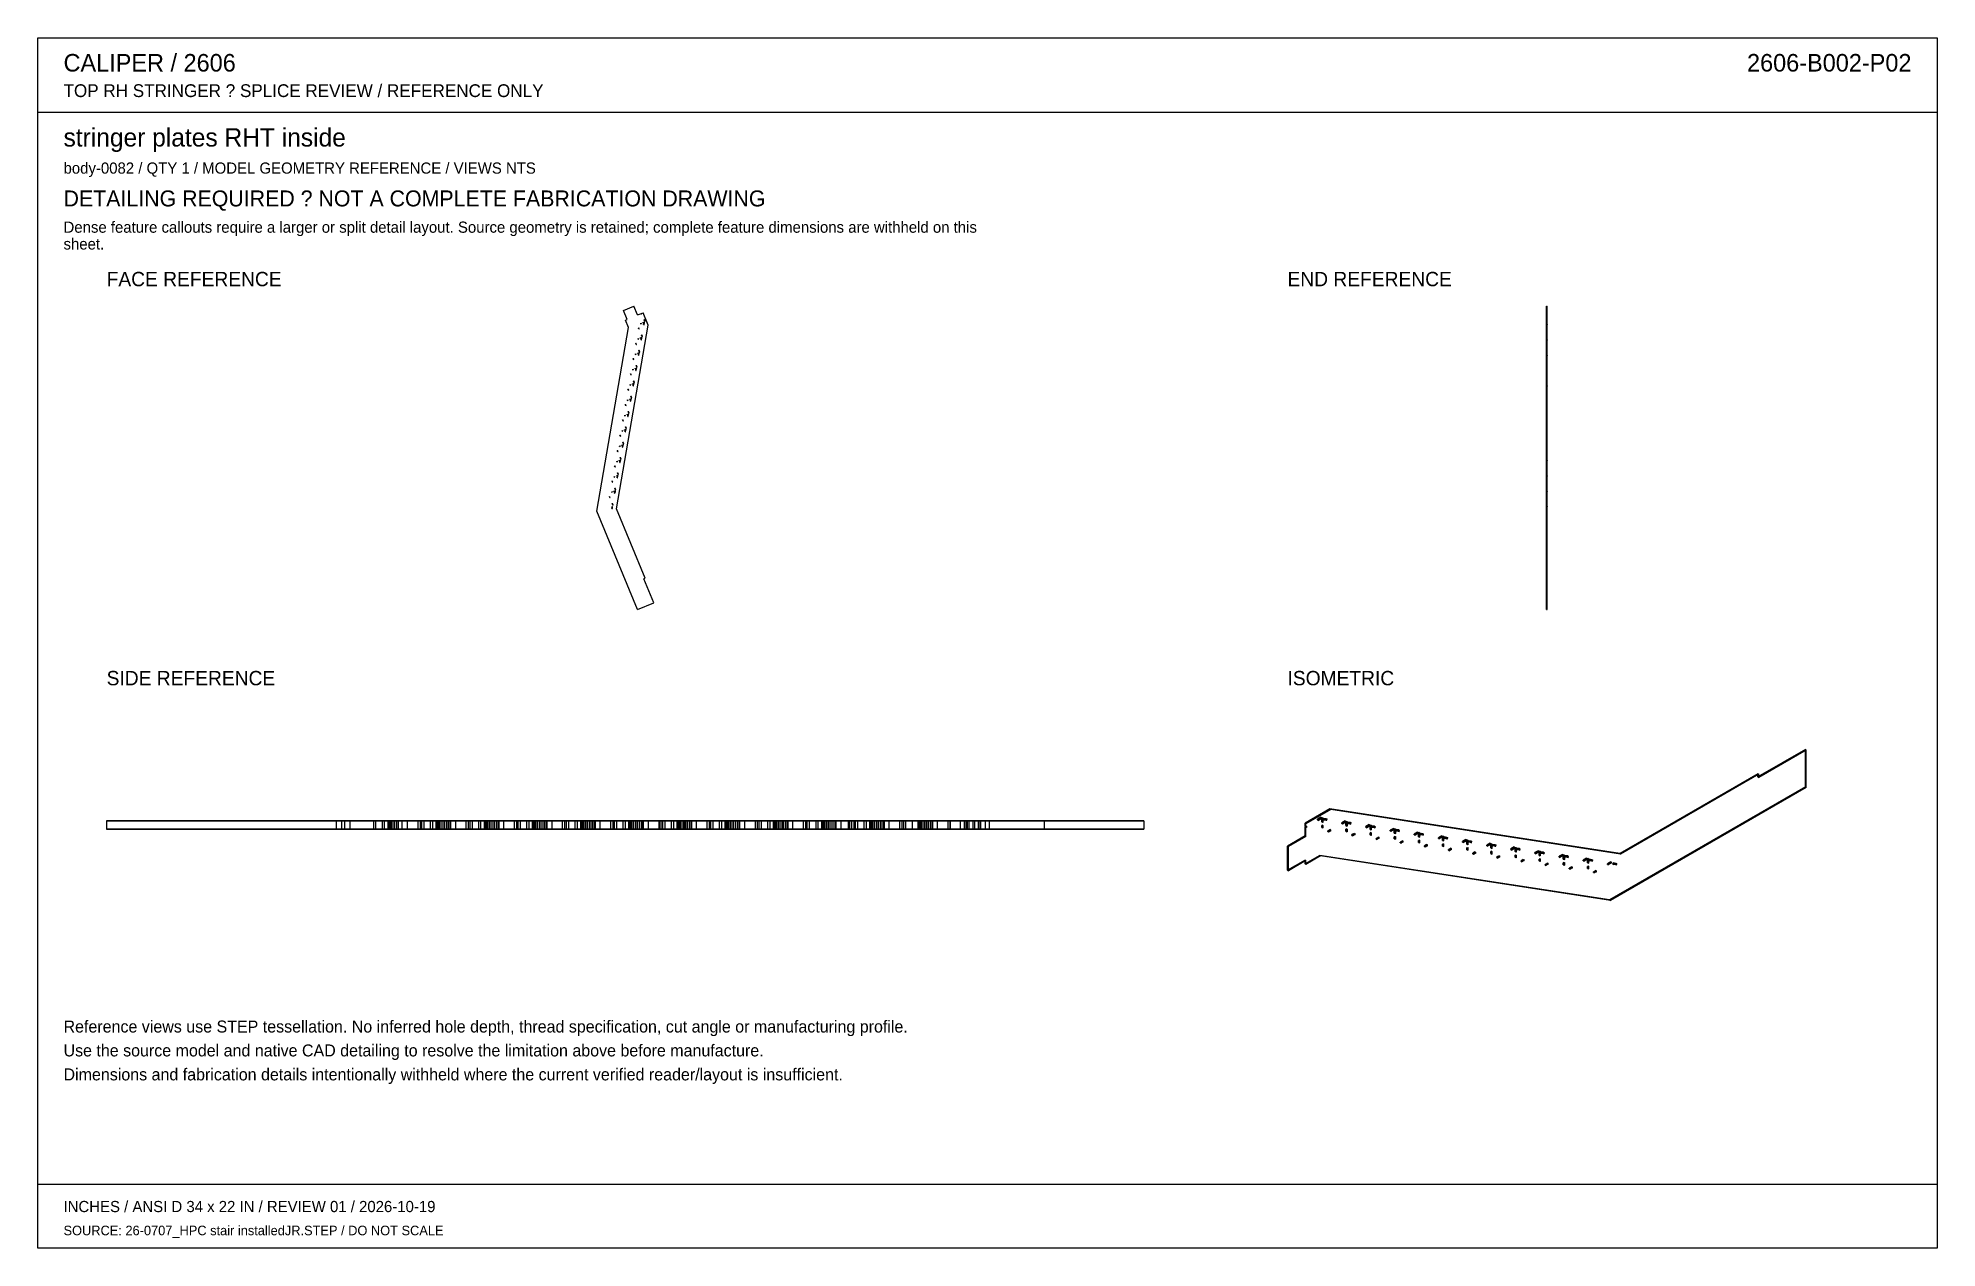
# Model space of a CAD drawing. Header units: inches. Extents: x 0.5 to 33.5, y 0.5 to 21.5.
import ezdxf
from ezdxf.enums import TextEntityAlignment as Align

# ---------------------------------------------------------------- set-up
doc = ezdxf.new("R2010")
doc.units = ezdxf.units.IN
doc.header["$MEASUREMENT"] = 0

msp = doc.modelspace()

# ---------------------------------------------------------------- texts
at = {"layer": 'ANNOTATION'}
for s, height, p in [('CALIPER / 2606', 0.30556, (0.917, 20.944)), ('TOP RH STRINGER ? SPLICE REVIEW / REFERENCE ONLY', 0.22222, (0.917, 20.5)), ('stringer plates RHT inside', 0.31944, (0.917, 19.639)), ('body-0082 / QTY 1 / MODEL GEOMETRY REFERENCE / VIEWS NTS', 0.19444, (0.917, 19.167)), ('DETAILING REQUIRED ? NOT A COMPLETE FABRICATION DRAWING', 0.27778, (0.917, 18.597)), ('Dense feature callouts require a larger or split detail layout. Source geometry is retained; complete feature dimensions are withheld on this', 0.194444, (0.917, 18.139)), ('sheet.', 0.1944, (0.917, 17.847)), ('FACE REFERENCE', 0.25, (1.667, 17.208)), ('END REFERENCE', 0.25, (22.222, 17.208)), ('SIDE REFERENCE', 0.25, (1.667, 10.264)), ('ISOMETRIC', 0.25, (22.222, 10.264)), ('Reference views use STEP tessellation. No inferred hole depth, thread specification, cut angle or manufacturing profile.', 0.208333, (0.917, 4.222)), ('Use the source model and native CAD detailing to resolve the limitation above before manufacture.', 0.20833, (0.917, 3.806)), ('Dimensions and fabrication details intentionally withheld where the current verified reader/layout is insufficient.', 0.208333, (0.917, 3.389)), ('INCHES / ANSI D 34 x 22 IN / REVIEW 01 / 2026-10-19', 0.19444, (0.917, 1.097)), ('SOURCE: 26-0707_HPC stair installedJR.STEP / DO NOT SCALE', 0.16667, (0.917, 0.694))]:
    msp.add_text(s, height=height, dxfattribs=at).set_placement(p)
msp.add_text('2606-B002-P02', height=0.30556, dxfattribs=at).set_placement((33.083, 20.944), align=Align.RIGHT)

# ---------------------------------------------------------------- linework, layer by layer
at = {"layer": 'OUTLINE'}
for p, q in [((0.472, 21.528), (33.528, 21.528)), ((0.472, 0.472), (0.472, 21.528)), ((33.528, 21.528), (33.528, 0.472)), ((0.472, 20.236), (33.528, 20.236)), ((10.663, 16.786), (10.845, 16.861)), ((10.663, 16.786), (10.845, 16.861)), ((10.909, 16.708), (10.845, 16.861)), ((10.909, 16.708), (10.845, 16.861)), ((26.732, 16.786), (26.732, 16.861)), ((26.732, 16.708), (26.732, 16.861)), ((26.732, 16.861), (26.74, 16.861)), ((26.74, 16.786), (26.74, 16.861)), ((26.74, 16.708), (26.74, 16.861)), ((10.542, 13.332), (11.095, 16.53)), ((10.542, 13.332), (11.095, 16.53)), ((10.727, 16.632), (10.663, 16.786)), ((10.727, 16.632), (10.663, 16.786)), ((10.698, 16.62), (10.727, 16.632)), ((10.698, 16.62), (10.727, 16.632)), ((10.751, 16.492), (10.698, 16.62)), ((10.751, 16.492), (10.698, 16.62)), ((10.909, 16.708), (10.976, 16.735)), ((10.909, 16.708), (10.976, 16.735)), ((10.961, 16.558), (10.975, 16.564)), ((10.961, 16.558), (10.975, 16.564)), ((10.963, 16.553), (10.961, 16.558)), ((10.963, 16.553), (10.961, 16.558)), ((10.963, 16.553), (10.977, 16.559)), ((10.963, 16.553), (10.977, 16.559)), ((10.977, 16.559), (10.975, 16.564)), ((10.977, 16.559), (10.975, 16.564)), ((10.979, 16.728), (10.976, 16.735)), ((10.979, 16.728), (10.976, 16.735)), ((10.979, 16.728), (10.984, 16.73)), ((10.979, 16.728), (10.984, 16.73)), ((10.981, 16.738), (11.005, 16.747)), ((10.981, 16.738), (11.005, 16.747)), ((10.984, 16.73), (10.981, 16.738)), ((10.984, 16.73), (10.981, 16.738)), ((11.003, 16.575), (11.032, 16.587)), ((11.003, 16.575), (11.032, 16.587)), ((11.005, 16.57), (11.003, 16.575)), ((11.005, 16.57), (11.003, 16.575)), ((11.095, 16.53), (11.005, 16.747)), ((11.095, 16.53), (11.005, 16.747)), ((11.005, 16.57), (11.034, 16.582)), ((11.005, 16.57), (11.034, 16.582)), ((11.015, 16.54), (11.02, 16.571)), ((11.015, 16.54), (11.02, 16.571)), ((11.015, 16.54), (11.023, 16.538)), ((11.015, 16.54), (11.023, 16.538)), ((11.02, 16.571), (11.029, 16.569)), ((11.02, 16.571), (11.029, 16.569)), ((11.022, 16.625), (11.027, 16.627)), ((11.022, 16.625), (11.027, 16.627)), ((11.034, 16.596), (11.022, 16.625)), ((11.034, 16.596), (11.022, 16.625)), ((11.023, 16.538), (11.029, 16.569)), ((11.023, 16.538), (11.029, 16.569)), ((11.039, 16.598), (11.027, 16.627)), ((11.039, 16.598), (11.027, 16.627)), ((11.034, 16.582), (11.032, 16.587)), ((11.034, 16.582), (11.032, 16.587)), ((11.034, 16.596), (11.039, 16.598)), ((11.034, 16.596), (11.039, 16.598)), ((26.732, 16.632), (26.732, 16.786)), ((26.732, 16.786), (26.74, 16.786)), ((26.732, 16.747), (26.74, 16.747)), ((26.732, 16.738), (26.732, 16.747)), ((26.732, 16.53), (26.732, 16.747)), ((26.732, 16.738), (26.74, 16.738)), ((26.732, 16.73), (26.732, 16.738)), ((26.732, 16.735), (26.74, 16.735)), ((26.732, 16.708), (26.732, 16.735)), ((26.732, 16.728), (26.732, 16.735)), ((26.732, 16.728), (26.732, 16.73)), ((26.732, 16.73), (26.74, 16.73)), ((26.732, 16.728), (26.74, 16.728)), ((26.732, 16.708), (26.74, 16.708)), ((26.732, 16.632), (26.74, 16.632)), ((26.732, 16.62), (26.732, 16.632)), ((26.732, 16.625), (26.732, 16.627)), ((26.732, 16.598), (26.732, 16.627)), ((26.732, 16.627), (26.74, 16.627)), ((26.732, 16.596), (26.732, 16.625)), ((26.732, 16.625), (26.74, 16.625)), ((26.732, 16.62), (26.74, 16.62)), ((26.732, 16.492), (26.732, 16.62)), ((26.732, 16.596), (26.732, 16.598)), ((26.732, 16.598), (26.74, 16.598)), ((26.732, 16.596), (26.74, 16.596)), ((26.732, 16.575), (26.732, 16.587)), ((26.732, 16.582), (26.732, 16.587)), ((26.732, 16.587), (26.74, 16.587)), ((26.732, 16.57), (26.732, 16.582)), ((26.732, 16.582), (26.74, 16.582)), ((26.732, 16.57), (26.732, 16.575)), ((26.732, 16.575), (26.74, 16.575)), ((26.732, 16.54), (26.732, 16.571)), ((26.732, 16.571), (26.732, 16.569)), ((26.732, 16.571), (26.74, 16.571)), ((26.732, 16.57), (26.74, 16.57)), ((26.732, 16.538), (26.732, 16.569)), ((26.732, 16.569), (26.74, 16.569)), ((26.732, 16.558), (26.732, 16.564)), ((26.732, 16.559), (26.732, 16.564)), ((26.732, 16.564), (26.74, 16.564)), ((26.732, 16.553), (26.732, 16.559)), ((26.732, 16.559), (26.74, 16.559)), ((26.732, 16.553), (26.732, 16.558)), ((26.732, 16.558), (26.74, 16.558)), ((26.732, 16.553), (26.74, 16.553)), ((26.732, 16.54), (26.732, 16.538)), ((26.732, 16.54), (26.74, 16.54)), ((26.732, 16.538), (26.74, 16.538)), ((26.732, 16.53), (26.74, 16.53)), ((26.732, 13.332), (26.732, 16.53)), ((26.74, 16.632), (26.74, 16.786)), ((26.74, 16.738), (26.74, 16.747)), ((26.74, 16.53), (26.74, 16.747)), ((26.74, 16.73), (26.74, 16.738)), ((26.74, 16.708), (26.74, 16.735)), ((26.74, 16.728), (26.74, 16.735)), ((26.74, 16.728), (26.74, 16.73)), ((26.74, 16.62), (26.74, 16.632)), ((26.74, 16.625), (26.74, 16.627)), ((26.74, 16.598), (26.74, 16.627)), ((26.74, 16.596), (26.74, 16.625)), ((26.74, 16.492), (26.74, 16.62)), ((26.74, 16.596), (26.74, 16.598)), ((26.74, 16.575), (26.74, 16.587)), ((26.74, 16.582), (26.74, 16.587)), ((26.74, 16.57), (26.74, 16.582)), ((26.74, 16.57), (26.74, 16.575)), ((26.74, 16.54), (26.74, 16.571)), ((26.74, 16.571), (26.74, 16.569)), ((26.74, 16.538), (26.74, 16.569)), ((26.74, 16.558), (26.74, 16.564)), ((26.74, 16.559), (26.74, 16.564)), ((26.74, 16.553), (26.74, 16.559)), ((26.74, 16.553), (26.74, 16.558)), ((26.74, 16.54), (26.74, 16.538)), ((26.74, 13.332), (26.74, 16.53)), ((10.198, 13.294), (10.751, 16.492)), ((10.198, 13.294), (10.751, 16.492)), ((10.879, 16.215), (10.884, 16.217)), ((10.879, 16.215), (10.884, 16.217)), ((10.887, 16.195), (10.879, 16.215)), ((10.887, 16.195), (10.879, 16.215)), ((10.892, 16.197), (10.884, 16.217)), ((10.892, 16.197), (10.884, 16.217)), ((10.887, 16.195), (10.892, 16.197)), ((10.887, 16.195), (10.892, 16.197)), ((10.914, 16.291), (10.929, 16.297)), ((10.914, 16.291), (10.929, 16.297)), ((10.917, 16.286), (10.914, 16.291)), ((10.917, 16.286), (10.914, 16.291)), ((10.917, 16.286), (10.931, 16.292)), ((10.917, 16.286), (10.931, 16.292)), ((10.925, 16.481), (10.93, 16.483)), ((10.925, 16.481), (10.93, 16.483)), ((10.933, 16.462), (10.925, 16.481)), ((10.933, 16.462), (10.925, 16.481)), ((10.931, 16.292), (10.929, 16.297)), ((10.931, 16.292), (10.929, 16.297)), ((10.938, 16.464), (10.93, 16.483)), ((10.938, 16.464), (10.93, 16.483)), ((10.933, 16.462), (10.938, 16.464)), ((10.933, 16.462), (10.938, 16.464)), ((10.957, 16.309), (10.986, 16.321)), ((10.957, 16.309), (10.986, 16.321)), ((10.959, 16.304), (10.957, 16.309)), ((10.959, 16.304), (10.957, 16.309)), ((10.959, 16.304), (10.988, 16.316)), ((10.959, 16.304), (10.988, 16.316)), ((10.969, 16.273), (10.974, 16.304)), ((10.969, 16.273), (10.974, 16.304)), ((10.969, 16.273), (10.977, 16.272)), ((10.969, 16.273), (10.977, 16.272)), ((10.974, 16.304), (10.983, 16.303)), ((10.974, 16.304), (10.983, 16.303)), ((10.976, 16.359), (10.981, 16.361)), ((10.976, 16.359), (10.981, 16.361)), ((10.988, 16.33), (10.976, 16.359)), ((10.988, 16.33), (10.976, 16.359)), ((10.977, 16.272), (10.983, 16.303)), ((10.977, 16.272), (10.983, 16.303)), ((10.993, 16.332), (10.981, 16.361)), ((10.993, 16.332), (10.981, 16.361)), ((10.988, 16.316), (10.986, 16.321)), ((10.988, 16.316), (10.986, 16.321)), ((10.988, 16.33), (10.993, 16.332)), ((10.988, 16.33), (10.993, 16.332)), ((26.732, 16.492), (26.74, 16.492)), ((26.732, 13.294), (26.732, 16.492)), ((26.732, 16.481), (26.732, 16.483)), ((26.732, 16.464), (26.732, 16.483)), ((26.732, 16.483), (26.74, 16.483)), ((26.732, 16.462), (26.732, 16.481)), ((26.732, 16.481), (26.74, 16.481)), ((26.732, 16.462), (26.732, 16.464)), ((26.732, 16.464), (26.74, 16.464)), ((26.732, 16.462), (26.74, 16.462)), ((26.732, 16.359), (26.732, 16.361)), ((26.732, 16.332), (26.732, 16.361)), ((26.732, 16.361), (26.74, 16.361)), ((26.732, 16.33), (26.732, 16.359)), ((26.732, 16.359), (26.74, 16.359)), ((26.732, 16.33), (26.732, 16.332)), ((26.732, 16.332), (26.74, 16.332)), ((26.732, 16.33), (26.74, 16.33)), ((26.732, 16.309), (26.732, 16.321)), ((26.732, 16.316), (26.732, 16.321)), ((26.732, 16.321), (26.74, 16.321)), ((26.732, 16.304), (26.732, 16.316)), ((26.732, 16.316), (26.74, 16.316)), ((26.732, 16.304), (26.732, 16.309)), ((26.732, 16.309), (26.74, 16.309)), ((26.732, 16.273), (26.732, 16.304)), ((26.732, 16.304), (26.732, 16.303)), ((26.732, 16.304), (26.74, 16.304)), ((26.732, 16.304), (26.74, 16.304)), ((26.732, 16.272), (26.732, 16.303)), ((26.732, 16.303), (26.74, 16.303)), ((26.732, 16.291), (26.732, 16.297)), ((26.732, 16.292), (26.732, 16.297)), ((26.732, 16.297), (26.74, 16.297)), ((26.732, 16.286), (26.732, 16.292)), ((26.732, 16.292), (26.74, 16.292)), ((26.732, 16.286), (26.732, 16.291)), ((26.732, 16.291), (26.74, 16.291)), ((26.732, 16.286), (26.74, 16.286)), ((26.732, 16.273), (26.732, 16.272)), ((26.732, 16.273), (26.74, 16.273)), ((26.732, 16.272), (26.74, 16.272)), ((26.732, 16.215), (26.732, 16.217)), ((26.732, 16.197), (26.732, 16.217)), ((26.732, 16.217), (26.74, 16.217)), ((26.732, 16.195), (26.732, 16.215)), ((26.732, 16.215), (26.74, 16.215)), ((26.732, 16.195), (26.732, 16.197)), ((26.732, 16.197), (26.74, 16.197)), ((26.74, 13.294), (26.74, 16.492)), ((26.74, 16.481), (26.74, 16.483)), ((26.74, 16.464), (26.74, 16.483)), ((26.74, 16.462), (26.74, 16.481)), ((26.74, 16.462), (26.74, 16.464)), ((26.74, 16.359), (26.74, 16.361)), ((26.74, 16.332), (26.74, 16.361)), ((26.74, 16.33), (26.74, 16.359)), ((26.74, 16.33), (26.74, 16.332)), ((26.74, 16.309), (26.74, 16.321)), ((26.74, 16.316), (26.74, 16.321)), ((26.74, 16.304), (26.74, 16.316)), ((26.74, 16.304), (26.74, 16.309)), ((26.74, 16.273), (26.74, 16.304)), ((26.74, 16.304), (26.74, 16.303)), ((26.74, 16.272), (26.74, 16.303)), ((26.74, 16.291), (26.74, 16.297)), ((26.74, 16.292), (26.74, 16.297)), ((26.74, 16.286), (26.74, 16.292)), ((26.74, 16.286), (26.74, 16.291)), ((26.74, 16.273), (26.74, 16.272)), ((26.74, 16.215), (26.74, 16.217)), ((26.74, 16.197), (26.74, 16.217)), ((26.74, 16.195), (26.74, 16.215)), ((26.74, 16.195), (26.74, 16.197)), ((10.833, 15.948), (10.838, 15.95)), ((10.833, 15.948), (10.838, 15.95)), ((10.841, 15.929), (10.833, 15.948)), ((10.841, 15.929), (10.833, 15.948)), ((10.846, 15.931), (10.838, 15.95)), ((10.846, 15.931), (10.838, 15.95)), ((10.841, 15.929), (10.846, 15.931)), ((10.841, 15.929), (10.846, 15.931)), ((10.868, 16.025), (10.883, 16.031)), ((10.868, 16.025), (10.883, 16.031)), ((10.871, 16.02), (10.868, 16.025)), ((10.871, 16.02), (10.868, 16.025)), ((10.871, 16.02), (10.885, 16.026)), ((10.871, 16.02), (10.885, 16.026)), ((10.885, 16.026), (10.883, 16.031)), ((10.885, 16.026), (10.883, 16.031)), ((10.911, 16.042), (10.94, 16.055)), ((10.911, 16.042), (10.94, 16.055)), ((10.913, 16.037), (10.911, 16.042)), ((10.913, 16.037), (10.911, 16.042)), ((10.913, 16.037), (10.942, 16.049)), ((10.913, 16.037), (10.942, 16.049)), ((10.923, 16.007), (10.928, 16.038)), ((10.923, 16.007), (10.928, 16.038)), ((10.923, 16.007), (10.931, 16.005)), ((10.923, 16.007), (10.931, 16.005)), ((10.928, 16.038), (10.936, 16.037)), ((10.928, 16.038), (10.936, 16.037)), ((10.93, 16.092), (10.935, 16.095)), ((10.93, 16.092), (10.935, 16.095)), ((10.942, 16.063), (10.93, 16.092)), ((10.942, 16.063), (10.93, 16.092)), ((10.931, 16.005), (10.936, 16.037)), ((10.931, 16.005), (10.936, 16.037)), ((10.947, 16.065), (10.935, 16.095)), ((10.947, 16.065), (10.935, 16.095)), ((10.942, 16.049), (10.94, 16.055)), ((10.942, 16.049), (10.94, 16.055)), ((10.942, 16.063), (10.947, 16.065)), ((10.942, 16.063), (10.947, 16.065)), ((26.732, 16.195), (26.74, 16.195)), ((26.732, 16.092), (26.732, 16.095)), ((26.732, 16.065), (26.732, 16.095)), ((26.732, 16.095), (26.74, 16.095)), ((26.732, 16.063), (26.732, 16.092)), ((26.732, 16.092), (26.74, 16.092)), ((26.732, 16.063), (26.732, 16.065)), ((26.732, 16.065), (26.74, 16.065)), ((26.732, 16.063), (26.74, 16.063)), ((26.732, 16.042), (26.732, 16.055)), ((26.732, 16.049), (26.732, 16.055)), ((26.732, 16.055), (26.74, 16.055)), ((26.732, 16.037), (26.732, 16.049)), ((26.732, 16.049), (26.74, 16.049)), ((26.732, 16.037), (26.732, 16.042)), ((26.732, 16.042), (26.74, 16.042)), ((26.732, 16.007), (26.732, 16.038)), ((26.732, 16.038), (26.732, 16.037)), ((26.732, 16.038), (26.74, 16.038)), ((26.732, 16.005), (26.732, 16.037)), ((26.732, 16.037), (26.74, 16.037)), ((26.732, 16.037), (26.74, 16.037)), ((26.732, 16.025), (26.732, 16.031)), ((26.732, 16.026), (26.732, 16.031)), ((26.732, 16.031), (26.74, 16.031)), ((26.732, 16.02), (26.732, 16.026)), ((26.732, 16.026), (26.74, 16.026)), ((26.732, 16.02), (26.732, 16.025)), ((26.732, 16.025), (26.74, 16.025)), ((26.732, 16.02), (26.74, 16.02)), ((26.732, 16.007), (26.732, 16.005)), ((26.732, 16.007), (26.74, 16.007)), ((26.732, 16.005), (26.74, 16.005)), ((26.732, 15.948), (26.732, 15.95)), ((26.732, 15.931), (26.732, 15.95)), ((26.732, 15.95), (26.74, 15.95)), ((26.732, 15.929), (26.732, 15.948)), ((26.732, 15.948), (26.74, 15.948)), ((26.732, 15.929), (26.732, 15.931)), ((26.732, 15.931), (26.74, 15.931)), ((26.732, 15.929), (26.74, 15.929)), ((26.74, 16.092), (26.74, 16.095)), ((26.74, 16.065), (26.74, 16.095)), ((26.74, 16.063), (26.74, 16.092)), ((26.74, 16.063), (26.74, 16.065)), ((26.74, 16.042), (26.74, 16.055)), ((26.74, 16.049), (26.74, 16.055)), ((26.74, 16.037), (26.74, 16.049)), ((26.74, 16.037), (26.74, 16.042)), ((26.74, 16.007), (26.74, 16.038)), ((26.74, 16.038), (26.74, 16.037)), ((26.74, 16.005), (26.74, 16.037)), ((26.74, 16.025), (26.74, 16.031)), ((26.74, 16.026), (26.74, 16.031)), ((26.74, 16.02), (26.74, 16.026)), ((26.74, 16.02), (26.74, 16.025)), ((26.74, 16.007), (26.74, 16.005)), ((26.74, 15.948), (26.74, 15.95)), ((26.74, 15.931), (26.74, 15.95)), ((26.74, 15.929), (26.74, 15.948)), ((26.74, 15.929), (26.74, 15.931)), ((10.787, 15.682), (10.792, 15.684)), ((10.787, 15.682), (10.792, 15.684)), ((10.795, 15.662), (10.787, 15.682)), ((10.795, 15.662), (10.787, 15.682)), ((10.8, 15.664), (10.792, 15.684)), ((10.8, 15.664), (10.792, 15.684)), ((10.795, 15.662), (10.8, 15.664)), ((10.795, 15.662), (10.8, 15.664)), ((10.822, 15.758), (10.837, 15.765)), ((10.822, 15.758), (10.837, 15.765)), ((10.824, 15.753), (10.822, 15.758)), ((10.824, 15.753), (10.822, 15.758)), ((10.824, 15.753), (10.839, 15.759)), ((10.824, 15.753), (10.839, 15.759)), ((10.839, 15.759), (10.837, 15.765)), ((10.839, 15.759), (10.837, 15.765)), ((10.837, 15.559), (10.842, 15.562)), ((10.837, 15.559), (10.842, 15.562)), ((10.849, 15.53), (10.837, 15.559)), ((10.849, 15.53), (10.837, 15.559)), ((10.855, 15.532), (10.842, 15.562)), ((10.855, 15.532), (10.842, 15.562)), ((10.865, 15.776), (10.894, 15.788)), ((10.865, 15.776), (10.894, 15.788)), ((10.867, 15.771), (10.865, 15.776)), ((10.867, 15.771), (10.865, 15.776)), ((10.867, 15.771), (10.896, 15.783)), ((10.867, 15.771), (10.896, 15.783)), ((10.877, 15.74), (10.882, 15.771)), ((10.877, 15.74), (10.882, 15.771)), ((10.877, 15.74), (10.885, 15.739)), ((10.877, 15.74), (10.885, 15.739)), ((10.882, 15.771), (10.89, 15.77)), ((10.882, 15.771), (10.89, 15.77)), ((10.883, 15.826), (10.889, 15.828)), ((10.883, 15.826), (10.889, 15.828)), ((10.896, 15.797), (10.883, 15.826)), ((10.896, 15.797), (10.883, 15.826)), ((10.885, 15.739), (10.89, 15.77)), ((10.885, 15.739), (10.89, 15.77)), ((10.901, 15.799), (10.889, 15.828)), ((10.901, 15.799), (10.889, 15.828)), ((10.896, 15.783), (10.894, 15.788)), ((10.896, 15.783), (10.894, 15.788)), ((10.896, 15.797), (10.901, 15.799)), ((10.896, 15.797), (10.901, 15.799)), ((26.732, 15.826), (26.732, 15.828)), ((26.732, 15.799), (26.732, 15.828)), ((26.732, 15.828), (26.74, 15.828)), ((26.732, 15.797), (26.732, 15.826)), ((26.732, 15.826), (26.74, 15.826)), ((26.732, 15.797), (26.732, 15.799)), ((26.732, 15.799), (26.74, 15.799)), ((26.732, 15.797), (26.74, 15.797)), ((26.732, 15.776), (26.732, 15.788)), ((26.732, 15.783), (26.732, 15.788)), ((26.732, 15.788), (26.74, 15.788)), ((26.732, 15.771), (26.732, 15.783)), ((26.732, 15.783), (26.74, 15.783)), ((26.732, 15.771), (26.732, 15.776)), ((26.732, 15.776), (26.74, 15.776)), ((26.732, 15.74), (26.732, 15.771)), ((26.732, 15.771), (26.732, 15.77)), ((26.732, 15.771), (26.74, 15.771)), ((26.732, 15.771), (26.74, 15.771)), ((26.732, 15.739), (26.732, 15.77)), ((26.732, 15.77), (26.74, 15.77)), ((26.732, 15.758), (26.732, 15.765)), ((26.732, 15.759), (26.732, 15.765)), ((26.732, 15.765), (26.74, 15.765)), ((26.732, 15.753), (26.732, 15.759)), ((26.732, 15.759), (26.74, 15.759)), ((26.732, 15.753), (26.732, 15.758)), ((26.732, 15.758), (26.74, 15.758)), ((26.732, 15.753), (26.74, 15.753)), ((26.732, 15.74), (26.732, 15.739)), ((26.732, 15.74), (26.74, 15.74)), ((26.732, 15.739), (26.74, 15.739)), ((26.732, 15.682), (26.732, 15.684)), ((26.732, 15.664), (26.732, 15.684)), ((26.732, 15.684), (26.74, 15.684)), ((26.732, 15.662), (26.732, 15.682)), ((26.732, 15.682), (26.74, 15.682)), ((26.732, 15.662), (26.732, 15.664)), ((26.732, 15.664), (26.74, 15.664)), ((26.732, 15.662), (26.74, 15.662)), ((26.732, 15.559), (26.732, 15.562)), ((26.732, 15.532), (26.732, 15.562)), ((26.732, 15.562), (26.74, 15.562)), ((26.732, 15.53), (26.732, 15.559)), ((26.732, 15.559), (26.74, 15.559)), ((26.74, 15.826), (26.74, 15.828)), ((26.74, 15.799), (26.74, 15.828)), ((26.74, 15.797), (26.74, 15.826)), ((26.74, 15.797), (26.74, 15.799)), ((26.74, 15.776), (26.74, 15.788)), ((26.74, 15.783), (26.74, 15.788)), ((26.74, 15.771), (26.74, 15.783)), ((26.74, 15.771), (26.74, 15.776)), ((26.74, 15.74), (26.74, 15.771)), ((26.74, 15.771), (26.74, 15.77)), ((26.74, 15.739), (26.74, 15.77)), ((26.74, 15.758), (26.74, 15.765)), ((26.74, 15.759), (26.74, 15.765)), ((26.74, 15.753), (26.74, 15.759)), ((26.74, 15.753), (26.74, 15.758)), ((26.74, 15.74), (26.74, 15.739)), ((26.74, 15.682), (26.74, 15.684)), ((26.74, 15.664), (26.74, 15.684)), ((26.74, 15.662), (26.74, 15.682)), ((26.74, 15.662), (26.74, 15.664)), ((26.74, 15.559), (26.74, 15.562)), ((26.74, 15.532), (26.74, 15.562)), ((26.74, 15.53), (26.74, 15.559)), ((10.73, 15.225), (10.745, 15.232)), ((10.73, 15.225), (10.745, 15.232)), ((10.732, 15.22), (10.73, 15.225)), ((10.732, 15.22), (10.73, 15.225)), ((10.732, 15.22), (10.747, 15.226)), ((10.732, 15.22), (10.747, 15.226)), ((10.74, 15.415), (10.746, 15.417)), ((10.74, 15.415), (10.746, 15.417)), ((10.749, 15.396), (10.74, 15.415)), ((10.749, 15.396), (10.74, 15.415)), ((10.747, 15.226), (10.745, 15.232)), ((10.747, 15.226), (10.745, 15.232)), ((10.754, 15.398), (10.746, 15.417)), ((10.754, 15.398), (10.746, 15.417)), ((10.749, 15.396), (10.754, 15.398)), ((10.749, 15.396), (10.754, 15.398)), ((10.773, 15.243), (10.802, 15.255)), ((10.773, 15.243), (10.802, 15.255)), ((10.775, 15.238), (10.773, 15.243)), ((10.775, 15.238), (10.773, 15.243)), ((10.775, 15.238), (10.804, 15.25)), ((10.775, 15.238), (10.804, 15.25)), ((10.776, 15.492), (10.791, 15.498)), ((10.776, 15.492), (10.791, 15.498)), ((10.778, 15.487), (10.776, 15.492)), ((10.778, 15.487), (10.776, 15.492)), ((10.778, 15.487), (10.793, 15.493)), ((10.778, 15.487), (10.793, 15.493)), ((10.784, 15.207), (10.79, 15.239)), ((10.784, 15.207), (10.79, 15.239)), ((10.784, 15.207), (10.793, 15.206)), ((10.784, 15.207), (10.793, 15.206)), ((10.79, 15.239), (10.798, 15.237)), ((10.79, 15.239), (10.798, 15.237)), ((10.793, 15.493), (10.791, 15.498)), ((10.793, 15.493), (10.791, 15.498)), ((10.791, 15.293), (10.796, 15.295)), ((10.791, 15.293), (10.796, 15.295)), ((10.803, 15.264), (10.791, 15.293)), ((10.803, 15.264), (10.791, 15.293)), ((10.793, 15.206), (10.798, 15.237)), ((10.793, 15.206), (10.798, 15.237)), ((10.808, 15.266), (10.796, 15.295)), ((10.808, 15.266), (10.796, 15.295)), ((10.804, 15.25), (10.802, 15.255)), ((10.804, 15.25), (10.802, 15.255)), ((10.803, 15.264), (10.808, 15.266)), ((10.803, 15.264), (10.808, 15.266)), ((10.819, 15.51), (10.848, 15.522)), ((10.819, 15.51), (10.848, 15.522)), ((10.821, 15.504), (10.819, 15.51)), ((10.821, 15.504), (10.819, 15.51)), ((10.821, 15.504), (10.85, 15.516)), ((10.821, 15.504), (10.85, 15.516)), ((10.831, 15.474), (10.836, 15.505)), ((10.831, 15.474), (10.836, 15.505)), ((10.831, 15.474), (10.839, 15.472)), ((10.831, 15.474), (10.839, 15.472)), ((10.836, 15.505), (10.844, 15.504)), ((10.836, 15.505), (10.844, 15.504)), ((10.839, 15.472), (10.844, 15.504)), ((10.839, 15.472), (10.844, 15.504)), ((10.85, 15.516), (10.848, 15.522)), ((10.85, 15.516), (10.848, 15.522)), ((10.849, 15.53), (10.855, 15.532)), ((10.849, 15.53), (10.855, 15.532)), ((26.732, 15.53), (26.732, 15.532)), ((26.732, 15.532), (26.74, 15.532)), ((26.732, 15.53), (26.74, 15.53)), ((26.732, 15.51), (26.732, 15.522)), ((26.732, 15.516), (26.732, 15.522)), ((26.732, 15.522), (26.74, 15.522)), ((26.732, 15.504), (26.732, 15.516)), ((26.732, 15.516), (26.74, 15.516)), ((26.732, 15.504), (26.732, 15.51)), ((26.732, 15.51), (26.74, 15.51)), ((26.732, 15.474), (26.732, 15.505)), ((26.732, 15.505), (26.732, 15.504)), ((26.732, 15.505), (26.74, 15.505)), ((26.732, 15.472), (26.732, 15.504)), ((26.732, 15.504), (26.74, 15.504)), ((26.732, 15.504), (26.74, 15.504)), ((26.732, 15.492), (26.732, 15.498)), ((26.732, 15.493), (26.732, 15.498)), ((26.732, 15.498), (26.74, 15.498)), ((26.732, 15.487), (26.732, 15.493)), ((26.732, 15.493), (26.74, 15.493)), ((26.732, 15.487), (26.732, 15.492)), ((26.732, 15.492), (26.74, 15.492)), ((26.732, 15.487), (26.74, 15.487)), ((26.732, 15.474), (26.732, 15.472)), ((26.732, 15.474), (26.74, 15.474)), ((26.732, 15.472), (26.74, 15.472)), ((26.732, 15.415), (26.732, 15.417)), ((26.732, 15.398), (26.732, 15.417)), ((26.732, 15.417), (26.74, 15.417)), ((26.732, 15.396), (26.732, 15.415)), ((26.732, 15.415), (26.74, 15.415)), ((26.732, 15.396), (26.732, 15.398)), ((26.732, 15.398), (26.74, 15.398)), ((26.732, 15.396), (26.74, 15.396)), ((26.732, 15.293), (26.732, 15.295)), ((26.732, 15.266), (26.732, 15.295)), ((26.732, 15.295), (26.74, 15.295)), ((26.732, 15.264), (26.732, 15.293)), ((26.732, 15.293), (26.74, 15.293)), ((26.732, 15.264), (26.732, 15.266)), ((26.732, 15.266), (26.74, 15.266)), ((26.732, 15.264), (26.74, 15.264)), ((26.732, 15.243), (26.732, 15.255)), ((26.732, 15.25), (26.732, 15.255)), ((26.732, 15.255), (26.74, 15.255)), ((26.732, 15.238), (26.732, 15.25)), ((26.732, 15.25), (26.74, 15.25)), ((26.732, 15.238), (26.732, 15.243)), ((26.732, 15.243), (26.74, 15.243)), ((26.732, 15.207), (26.732, 15.239)), ((26.732, 15.239), (26.732, 15.237)), ((26.732, 15.239), (26.74, 15.239)), ((26.732, 15.238), (26.74, 15.238)), ((26.732, 15.206), (26.732, 15.237)), ((26.732, 15.237), (26.74, 15.237)), ((26.732, 15.225), (26.732, 15.232)), ((26.732, 15.226), (26.732, 15.232)), ((26.732, 15.232), (26.74, 15.232)), ((26.732, 15.22), (26.732, 15.226)), ((26.732, 15.226), (26.74, 15.226)), ((26.732, 15.22), (26.732, 15.225)), ((26.732, 15.225), (26.74, 15.225)), ((26.732, 15.22), (26.74, 15.22)), ((26.732, 15.207), (26.732, 15.206)), ((26.732, 15.207), (26.74, 15.207)), ((26.732, 15.206), (26.74, 15.206)), ((26.74, 15.53), (26.74, 15.532)), ((26.74, 15.51), (26.74, 15.522)), ((26.74, 15.516), (26.74, 15.522)), ((26.74, 15.504), (26.74, 15.516)), ((26.74, 15.504), (26.74, 15.51)), ((26.74, 15.474), (26.74, 15.505)), ((26.74, 15.505), (26.74, 15.504)), ((26.74, 15.472), (26.74, 15.504)), ((26.74, 15.492), (26.74, 15.498)), ((26.74, 15.493), (26.74, 15.498)), ((26.74, 15.487), (26.74, 15.493)), ((26.74, 15.487), (26.74, 15.492)), ((26.74, 15.474), (26.74, 15.472)), ((26.74, 15.415), (26.74, 15.417)), ((26.74, 15.398), (26.74, 15.417)), ((26.74, 15.396), (26.74, 15.415)), ((26.74, 15.396), (26.74, 15.398)), ((26.74, 15.293), (26.74, 15.295)), ((26.74, 15.266), (26.74, 15.295)), ((26.74, 15.264), (26.74, 15.293)), ((26.74, 15.264), (26.74, 15.266)), ((26.74, 15.243), (26.74, 15.255)), ((26.74, 15.25), (26.74, 15.255)), ((26.74, 15.238), (26.74, 15.25)), ((26.74, 15.238), (26.74, 15.243)), ((26.74, 15.207), (26.74, 15.239)), ((26.74, 15.239), (26.74, 15.237)), ((26.74, 15.206), (26.74, 15.237)), ((26.74, 15.225), (26.74, 15.232)), ((26.74, 15.226), (26.74, 15.232)), ((26.74, 15.22), (26.74, 15.226)), ((26.74, 15.22), (26.74, 15.225)), ((26.74, 15.207), (26.74, 15.206)), ((10.648, 14.882), (10.653, 14.885)), ((10.648, 14.882), (10.653, 14.885)), ((10.656, 14.863), (10.648, 14.882)), ((10.656, 14.863), (10.648, 14.882)), ((10.662, 14.865), (10.653, 14.885)), ((10.662, 14.865), (10.653, 14.885)), ((10.684, 14.959), (10.699, 14.965)), ((10.684, 14.959), (10.699, 14.965)), ((10.686, 14.954), (10.684, 14.959)), ((10.686, 14.954), (10.684, 14.959)), ((10.686, 14.954), (10.701, 14.96)), ((10.686, 14.954), (10.701, 14.96)), ((10.694, 15.149), (10.7, 15.151)), ((10.694, 15.149), (10.7, 15.151)), ((10.702, 15.129), (10.694, 15.149)), ((10.702, 15.129), (10.694, 15.149)), ((10.701, 14.96), (10.699, 14.965)), ((10.701, 14.96), (10.699, 14.965)), ((10.708, 15.131), (10.7, 15.151)), ((10.708, 15.131), (10.7, 15.151)), ((10.702, 15.129), (10.708, 15.131)), ((10.702, 15.129), (10.708, 15.131)), ((10.726, 14.977), (10.756, 14.989)), ((10.726, 14.977), (10.756, 14.989)), ((10.729, 14.971), (10.726, 14.977)), ((10.729, 14.971), (10.726, 14.977)), ((10.729, 14.971), (10.758, 14.984)), ((10.729, 14.971), (10.758, 14.984)), ((10.738, 14.941), (10.744, 14.972)), ((10.738, 14.941), (10.744, 14.972)), ((10.738, 14.941), (10.747, 14.939)), ((10.738, 14.941), (10.747, 14.939)), ((10.744, 14.972), (10.752, 14.971)), ((10.744, 14.972), (10.752, 14.971)), ((10.745, 15.027), (10.75, 15.029)), ((10.745, 15.027), (10.75, 15.029)), ((10.757, 14.997), (10.745, 15.027)), ((10.757, 14.997), (10.745, 15.027)), ((10.747, 14.939), (10.752, 14.971)), ((10.747, 14.939), (10.752, 14.971)), ((10.762, 15), (10.75, 15.029)), ((10.762, 15), (10.75, 15.029)), ((10.758, 14.984), (10.756, 14.989)), ((10.758, 14.984), (10.756, 14.989)), ((10.757, 14.997), (10.762, 15)), ((10.757, 14.997), (10.762, 15)), ((26.732, 15.149), (26.732, 15.151)), ((26.732, 15.131), (26.732, 15.151)), ((26.732, 15.151), (26.74, 15.151)), ((26.732, 15.129), (26.732, 15.149)), ((26.732, 15.149), (26.74, 15.149)), ((26.732, 15.129), (26.732, 15.131)), ((26.732, 15.131), (26.74, 15.131)), ((26.732, 15.129), (26.74, 15.129)), ((26.732, 15.027), (26.732, 15.029)), ((26.732, 15), (26.732, 15.029)), ((26.732, 15.029), (26.74, 15.029)), ((26.732, 14.997), (26.732, 15.027)), ((26.732, 15.027), (26.74, 15.027)), ((26.732, 14.997), (26.732, 15)), ((26.732, 15), (26.74, 15)), ((26.732, 14.997), (26.74, 14.997)), ((26.732, 14.977), (26.732, 14.989)), ((26.732, 14.984), (26.732, 14.989)), ((26.732, 14.989), (26.74, 14.989)), ((26.732, 14.971), (26.732, 14.984)), ((26.732, 14.984), (26.74, 14.984)), ((26.732, 14.971), (26.732, 14.977)), ((26.732, 14.977), (26.74, 14.977)), ((26.732, 14.941), (26.732, 14.972)), ((26.732, 14.972), (26.732, 14.971)), ((26.732, 14.972), (26.74, 14.972)), ((26.732, 14.939), (26.732, 14.971)), ((26.732, 14.971), (26.74, 14.971)), ((26.732, 14.971), (26.74, 14.971)), ((26.732, 14.959), (26.732, 14.965)), ((26.732, 14.96), (26.732, 14.965)), ((26.732, 14.965), (26.74, 14.965)), ((26.732, 14.954), (26.732, 14.96)), ((26.732, 14.96), (26.74, 14.96)), ((26.732, 14.954), (26.732, 14.959)), ((26.732, 14.959), (26.74, 14.959)), ((26.732, 14.954), (26.74, 14.954)), ((26.732, 14.941), (26.732, 14.939)), ((26.732, 14.941), (26.74, 14.941)), ((26.732, 14.939), (26.74, 14.939)), ((26.732, 14.882), (26.732, 14.885)), ((26.732, 14.865), (26.732, 14.885)), ((26.732, 14.885), (26.74, 14.885)), ((26.732, 14.863), (26.732, 14.882)), ((26.732, 14.882), (26.74, 14.882)), ((26.74, 15.149), (26.74, 15.151)), ((26.74, 15.131), (26.74, 15.151)), ((26.74, 15.129), (26.74, 15.149)), ((26.74, 15.129), (26.74, 15.131)), ((26.74, 15.027), (26.74, 15.029)), ((26.74, 15), (26.74, 15.029)), ((26.74, 14.997), (26.74, 15.027)), ((26.74, 14.997), (26.74, 15)), ((26.74, 14.977), (26.74, 14.989)), ((26.74, 14.984), (26.74, 14.989)), ((26.74, 14.971), (26.74, 14.984)), ((26.74, 14.971), (26.74, 14.977)), ((26.74, 14.941), (26.74, 14.972)), ((26.74, 14.972), (26.74, 14.971)), ((26.74, 14.939), (26.74, 14.971)), ((26.74, 14.959), (26.74, 14.965)), ((26.74, 14.96), (26.74, 14.965)), ((26.74, 14.954), (26.74, 14.96)), ((26.74, 14.954), (26.74, 14.959)), ((26.74, 14.941), (26.74, 14.939)), ((26.74, 14.882), (26.74, 14.885)), ((26.74, 14.865), (26.74, 14.885)), ((26.74, 14.863), (26.74, 14.882)), ((10.602, 14.616), (10.607, 14.618)), ((10.602, 14.616), (10.607, 14.618)), ((10.61, 14.596), (10.602, 14.616)), ((10.61, 14.596), (10.602, 14.616)), ((10.615, 14.599), (10.607, 14.618)), ((10.615, 14.599), (10.607, 14.618)), ((10.61, 14.596), (10.615, 14.599)), ((10.61, 14.596), (10.615, 14.599)), ((10.638, 14.693), (10.653, 14.699)), ((10.638, 14.693), (10.653, 14.699)), ((10.64, 14.687), (10.638, 14.693)), ((10.64, 14.687), (10.638, 14.693)), ((10.64, 14.687), (10.655, 14.694)), ((10.64, 14.687), (10.655, 14.694)), ((10.655, 14.694), (10.653, 14.699)), ((10.655, 14.694), (10.653, 14.699)), ((10.656, 14.863), (10.662, 14.865)), ((10.656, 14.863), (10.662, 14.865)), ((10.68, 14.71), (10.71, 14.722)), ((10.68, 14.71), (10.71, 14.722)), ((10.683, 14.705), (10.68, 14.71)), ((10.683, 14.705), (10.68, 14.71)), ((10.683, 14.705), (10.712, 14.717)), ((10.683, 14.705), (10.712, 14.717)), ((10.692, 14.674), (10.698, 14.706)), ((10.692, 14.674), (10.698, 14.706)), ((10.692, 14.674), (10.701, 14.673)), ((10.692, 14.674), (10.701, 14.673)), ((10.698, 14.706), (10.706, 14.704)), ((10.698, 14.706), (10.706, 14.704)), ((10.699, 14.76), (10.704, 14.762)), ((10.699, 14.76), (10.704, 14.762)), ((10.711, 14.731), (10.699, 14.76)), ((10.711, 14.731), (10.699, 14.76)), ((10.701, 14.673), (10.706, 14.704)), ((10.701, 14.673), (10.706, 14.704)), ((10.716, 14.733), (10.704, 14.762)), ((10.716, 14.733), (10.704, 14.762)), ((10.712, 14.717), (10.71, 14.722)), ((10.712, 14.717), (10.71, 14.722)), ((10.711, 14.731), (10.716, 14.733)), ((10.711, 14.731), (10.716, 14.733)), ((26.732, 14.863), (26.732, 14.865)), ((26.732, 14.865), (26.74, 14.865)), ((26.732, 14.863), (26.74, 14.863)), ((26.732, 14.76), (26.732, 14.762)), ((26.732, 14.733), (26.732, 14.762)), ((26.732, 14.762), (26.74, 14.762)), ((26.732, 14.731), (26.732, 14.76)), ((26.732, 14.76), (26.74, 14.76)), ((26.732, 14.731), (26.732, 14.733)), ((26.732, 14.733), (26.74, 14.733)), ((26.732, 14.731), (26.74, 14.731)), ((26.732, 14.71), (26.732, 14.722)), ((26.732, 14.717), (26.732, 14.722)), ((26.732, 14.722), (26.74, 14.722)), ((26.732, 14.705), (26.732, 14.717)), ((26.732, 14.717), (26.74, 14.717)), ((26.732, 14.705), (26.732, 14.71)), ((26.732, 14.71), (26.74, 14.71)), ((26.732, 14.674), (26.732, 14.706)), ((26.732, 14.706), (26.732, 14.704)), ((26.732, 14.706), (26.74, 14.706)), ((26.732, 14.705), (26.74, 14.705)), ((26.732, 14.673), (26.732, 14.704)), ((26.732, 14.704), (26.74, 14.704)), ((26.732, 14.693), (26.732, 14.699)), ((26.732, 14.694), (26.732, 14.699)), ((26.732, 14.699), (26.74, 14.699)), ((26.732, 14.687), (26.732, 14.694)), ((26.732, 14.694), (26.74, 14.694)), ((26.732, 14.687), (26.732, 14.693)), ((26.732, 14.693), (26.74, 14.693)), ((26.732, 14.687), (26.74, 14.687)), ((26.732, 14.674), (26.732, 14.673)), ((26.732, 14.674), (26.74, 14.674)), ((26.732, 14.673), (26.74, 14.673)), ((26.732, 14.616), (26.732, 14.618)), ((26.732, 14.599), (26.732, 14.618)), ((26.732, 14.618), (26.74, 14.618)), ((26.732, 14.596), (26.732, 14.616)), ((26.732, 14.616), (26.74, 14.616)), ((26.732, 14.596), (26.732, 14.599)), ((26.732, 14.599), (26.74, 14.599)), ((26.732, 14.596), (26.74, 14.596)), ((26.74, 14.863), (26.74, 14.865)), ((26.74, 14.76), (26.74, 14.762)), ((26.74, 14.733), (26.74, 14.762)), ((26.74, 14.731), (26.74, 14.76)), ((26.74, 14.731), (26.74, 14.733)), ((26.74, 14.71), (26.74, 14.722)), ((26.74, 14.717), (26.74, 14.722)), ((26.74, 14.705), (26.74, 14.717)), ((26.74, 14.705), (26.74, 14.71)), ((26.74, 14.674), (26.74, 14.706)), ((26.74, 14.706), (26.74, 14.704)), ((26.74, 14.673), (26.74, 14.704)), ((26.74, 14.693), (26.74, 14.699)), ((26.74, 14.694), (26.74, 14.699)), ((26.74, 14.687), (26.74, 14.694)), ((26.74, 14.687), (26.74, 14.693)), ((26.74, 14.674), (26.74, 14.673)), ((26.74, 14.616), (26.74, 14.618)), ((26.74, 14.599), (26.74, 14.618)), ((26.74, 14.596), (26.74, 14.616)), ((26.74, 14.596), (26.74, 14.599)), ((10.556, 14.349), (10.561, 14.352)), ((10.556, 14.349), (10.561, 14.352)), ((10.564, 14.33), (10.556, 14.349)), ((10.564, 14.33), (10.556, 14.349)), ((10.569, 14.332), (10.561, 14.352)), ((10.569, 14.332), (10.561, 14.352)), ((10.564, 14.33), (10.569, 14.332)), ((10.564, 14.33), (10.569, 14.332)), ((10.592, 14.426), (10.607, 14.432)), ((10.592, 14.426), (10.607, 14.432)), ((10.594, 14.421), (10.592, 14.426)), ((10.594, 14.421), (10.592, 14.426)), ((10.594, 14.421), (10.609, 14.427)), ((10.594, 14.421), (10.609, 14.427)), ((10.609, 14.427), (10.607, 14.432)), ((10.609, 14.427), (10.607, 14.432)), ((10.607, 14.227), (10.612, 14.229)), ((10.607, 14.227), (10.612, 14.229)), ((10.619, 14.198), (10.607, 14.227)), ((10.619, 14.198), (10.607, 14.227)), ((10.624, 14.2), (10.612, 14.229)), ((10.624, 14.2), (10.612, 14.229)), ((10.634, 14.444), (10.663, 14.456)), ((10.634, 14.444), (10.663, 14.456)), ((10.636, 14.439), (10.634, 14.444)), ((10.636, 14.439), (10.634, 14.444)), ((10.636, 14.439), (10.666, 14.451)), ((10.636, 14.439), (10.666, 14.451)), ((10.646, 14.408), (10.652, 14.439)), ((10.646, 14.408), (10.652, 14.439)), ((10.646, 14.408), (10.654, 14.406)), ((10.646, 14.408), (10.654, 14.406)), ((10.652, 14.439), (10.66, 14.438)), ((10.652, 14.439), (10.66, 14.438)), ((10.653, 14.494), (10.658, 14.496)), ((10.653, 14.494), (10.658, 14.496)), ((10.665, 14.464), (10.653, 14.494)), ((10.665, 14.464), (10.653, 14.494)), ((10.654, 14.406), (10.66, 14.438)), ((10.654, 14.406), (10.66, 14.438)), ((10.67, 14.467), (10.658, 14.496)), ((10.67, 14.467), (10.658, 14.496)), ((10.666, 14.451), (10.663, 14.456)), ((10.666, 14.451), (10.663, 14.456)), ((10.665, 14.464), (10.67, 14.467)), ((10.665, 14.464), (10.67, 14.467)), ((26.732, 14.494), (26.732, 14.496)), ((26.732, 14.467), (26.732, 14.496)), ((26.732, 14.496), (26.74, 14.496)), ((26.732, 14.464), (26.732, 14.494)), ((26.732, 14.494), (26.74, 14.494)), ((26.732, 14.464), (26.732, 14.467)), ((26.732, 14.467), (26.74, 14.467)), ((26.732, 14.464), (26.74, 14.464)), ((26.732, 14.444), (26.732, 14.456)), ((26.732, 14.451), (26.732, 14.456)), ((26.732, 14.456), (26.74, 14.456)), ((26.732, 14.439), (26.732, 14.451)), ((26.732, 14.451), (26.74, 14.451)), ((26.732, 14.439), (26.732, 14.444)), ((26.732, 14.444), (26.74, 14.444)), ((26.732, 14.408), (26.732, 14.439)), ((26.732, 14.439), (26.732, 14.438)), ((26.732, 14.439), (26.74, 14.439)), ((26.732, 14.439), (26.74, 14.439)), ((26.732, 14.406), (26.732, 14.438)), ((26.732, 14.438), (26.74, 14.438)), ((26.732, 14.426), (26.732, 14.432)), ((26.732, 14.427), (26.732, 14.432)), ((26.732, 14.432), (26.74, 14.432)), ((26.732, 14.421), (26.732, 14.427)), ((26.732, 14.427), (26.74, 14.427)), ((26.732, 14.421), (26.732, 14.426)), ((26.732, 14.426), (26.74, 14.426)), ((26.732, 14.421), (26.74, 14.421)), ((26.732, 14.408), (26.732, 14.406)), ((26.732, 14.408), (26.74, 14.408)), ((26.732, 14.406), (26.74, 14.406)), ((26.732, 14.349), (26.732, 14.352)), ((26.732, 14.332), (26.732, 14.352)), ((26.732, 14.352), (26.74, 14.352)), ((26.732, 14.33), (26.732, 14.349)), ((26.732, 14.349), (26.74, 14.349)), ((26.732, 14.33), (26.732, 14.332)), ((26.732, 14.332), (26.74, 14.332)), ((26.732, 14.33), (26.74, 14.33)), ((26.732, 14.227), (26.732, 14.229)), ((26.732, 14.2), (26.732, 14.229)), ((26.732, 14.229), (26.74, 14.229)), ((26.732, 14.198), (26.732, 14.227)), ((26.732, 14.227), (26.74, 14.227)), ((26.74, 14.494), (26.74, 14.496)), ((26.74, 14.467), (26.74, 14.496)), ((26.74, 14.464), (26.74, 14.494)), ((26.74, 14.464), (26.74, 14.467)), ((26.74, 14.444), (26.74, 14.456)), ((26.74, 14.451), (26.74, 14.456)), ((26.74, 14.439), (26.74, 14.451)), ((26.74, 14.439), (26.74, 14.444)), ((26.74, 14.408), (26.74, 14.439)), ((26.74, 14.439), (26.74, 14.438)), ((26.74, 14.406), (26.74, 14.438)), ((26.74, 14.426), (26.74, 14.432)), ((26.74, 14.427), (26.74, 14.432)), ((26.74, 14.421), (26.74, 14.427)), ((26.74, 14.421), (26.74, 14.426)), ((26.74, 14.408), (26.74, 14.406)), ((26.74, 14.349), (26.74, 14.352)), ((26.74, 14.332), (26.74, 14.352)), ((26.74, 14.33), (26.74, 14.349)), ((26.74, 14.33), (26.74, 14.332)), ((26.74, 14.227), (26.74, 14.229)), ((26.74, 14.2), (26.74, 14.229)), ((26.74, 14.198), (26.74, 14.227)), ((10.5, 13.893), (10.514, 13.899)), ((10.5, 13.893), (10.514, 13.899)), ((10.502, 13.888), (10.5, 13.893)), ((10.502, 13.888), (10.5, 13.893)), ((10.502, 13.888), (10.516, 13.894)), ((10.502, 13.888), (10.516, 13.894)), ((10.51, 14.083), (10.515, 14.085)), ((10.51, 14.083), (10.515, 14.085)), ((10.518, 14.063), (10.51, 14.083)), ((10.518, 14.063), (10.51, 14.083)), ((10.516, 13.894), (10.514, 13.899)), ((10.516, 13.894), (10.514, 13.899)), ((10.523, 14.066), (10.515, 14.085)), ((10.523, 14.066), (10.515, 14.085)), ((10.518, 14.063), (10.523, 14.066)), ((10.518, 14.063), (10.523, 14.066)), ((10.542, 13.911), (10.571, 13.923)), ((10.542, 13.911), (10.571, 13.923)), ((10.544, 13.906), (10.542, 13.911)), ((10.544, 13.906), (10.542, 13.911)), ((10.544, 13.906), (10.573, 13.918)), ((10.544, 13.906), (10.573, 13.918)), ((10.546, 14.16), (10.56, 14.166)), ((10.546, 14.16), (10.56, 14.166)), ((10.548, 14.154), (10.546, 14.16)), ((10.548, 14.154), (10.546, 14.16)), ((10.548, 14.154), (10.563, 14.161)), ((10.548, 14.154), (10.563, 14.161)), ((10.554, 13.875), (10.559, 13.906)), ((10.554, 13.875), (10.559, 13.906)), ((10.559, 13.906), (10.568, 13.905)), ((10.559, 13.906), (10.568, 13.905)), ((10.563, 14.161), (10.56, 14.166)), ((10.563, 14.161), (10.56, 14.166)), ((10.561, 13.961), (10.566, 13.963)), ((10.561, 13.961), (10.566, 13.963)), ((10.573, 13.932), (10.561, 13.961)), ((10.573, 13.932), (10.561, 13.961)), ((10.562, 13.874), (10.568, 13.905)), ((10.562, 13.874), (10.568, 13.905)), ((10.578, 13.934), (10.566, 13.963)), ((10.578, 13.934), (10.566, 13.963)), ((10.573, 13.918), (10.571, 13.923)), ((10.573, 13.918), (10.571, 13.923)), ((10.573, 13.932), (10.578, 13.934)), ((10.573, 13.932), (10.578, 13.934)), ((10.588, 14.177), (10.617, 14.189)), ((10.588, 14.177), (10.617, 14.189)), ((10.59, 14.172), (10.588, 14.177)), ((10.59, 14.172), (10.588, 14.177)), ((10.59, 14.172), (10.619, 14.184)), ((10.59, 14.172), (10.619, 14.184)), ((10.6, 14.141), (10.605, 14.173)), ((10.6, 14.141), (10.605, 14.173)), ((10.6, 14.141), (10.608, 14.14)), ((10.6, 14.141), (10.608, 14.14)), ((10.605, 14.173), (10.614, 14.171)), ((10.605, 14.173), (10.614, 14.171)), ((10.608, 14.14), (10.614, 14.171)), ((10.608, 14.14), (10.614, 14.171)), ((10.619, 14.184), (10.617, 14.189)), ((10.619, 14.184), (10.617, 14.189)), ((10.619, 14.198), (10.624, 14.2)), ((10.619, 14.198), (10.624, 14.2)), ((26.732, 14.198), (26.732, 14.2)), ((26.732, 14.2), (26.74, 14.2)), ((26.732, 14.198), (26.74, 14.198)), ((26.732, 14.177), (26.732, 14.189)), ((26.732, 14.184), (26.732, 14.189)), ((26.732, 14.189), (26.74, 14.189)), ((26.732, 14.172), (26.732, 14.184)), ((26.732, 14.184), (26.74, 14.184)), ((26.732, 14.172), (26.732, 14.177)), ((26.732, 14.177), (26.74, 14.177)), ((26.732, 14.141), (26.732, 14.173)), ((26.732, 14.173), (26.732, 14.171)), ((26.732, 14.173), (26.74, 14.173)), ((26.732, 14.172), (26.74, 14.172)), ((26.732, 14.14), (26.732, 14.171)), ((26.732, 14.171), (26.74, 14.171)), ((26.732, 14.16), (26.732, 14.166)), ((26.732, 14.161), (26.732, 14.166)), ((26.732, 14.166), (26.74, 14.166)), ((26.732, 14.154), (26.732, 14.161)), ((26.732, 14.161), (26.74, 14.161)), ((26.732, 14.154), (26.732, 14.16)), ((26.732, 14.16), (26.74, 14.16)), ((26.732, 14.154), (26.74, 14.154)), ((26.732, 14.141), (26.732, 14.14)), ((26.732, 14.141), (26.74, 14.141)), ((26.732, 14.14), (26.74, 14.14)), ((26.732, 14.083), (26.732, 14.085)), ((26.732, 14.066), (26.732, 14.085)), ((26.732, 14.085), (26.74, 14.085)), ((26.732, 14.063), (26.732, 14.083)), ((26.732, 14.083), (26.74, 14.083)), ((26.732, 14.063), (26.732, 14.066)), ((26.732, 14.066), (26.74, 14.066)), ((26.732, 14.063), (26.74, 14.063)), ((26.732, 13.961), (26.732, 13.963)), ((26.732, 13.934), (26.732, 13.963)), ((26.732, 13.963), (26.74, 13.963)), ((26.732, 13.932), (26.732, 13.961)), ((26.732, 13.961), (26.74, 13.961)), ((26.732, 13.932), (26.732, 13.934)), ((26.732, 13.934), (26.74, 13.934)), ((26.732, 13.932), (26.74, 13.932)), ((26.732, 13.911), (26.732, 13.923)), ((26.732, 13.918), (26.732, 13.923)), ((26.732, 13.923), (26.74, 13.923)), ((26.732, 13.906), (26.732, 13.918)), ((26.732, 13.918), (26.74, 13.918)), ((26.732, 13.906), (26.732, 13.911)), ((26.732, 13.911), (26.74, 13.911)), ((26.732, 13.875), (26.732, 13.906)), ((26.732, 13.906), (26.732, 13.905)), ((26.732, 13.906), (26.74, 13.906)), ((26.732, 13.906), (26.74, 13.906)), ((26.732, 13.874), (26.732, 13.905)), ((26.732, 13.905), (26.74, 13.905)), ((26.732, 13.893), (26.732, 13.899)), ((26.732, 13.894), (26.732, 13.899)), ((26.732, 13.899), (26.74, 13.899)), ((26.732, 13.888), (26.732, 13.894)), ((26.732, 13.894), (26.74, 13.894)), ((26.732, 13.888), (26.732, 13.893)), ((26.732, 13.893), (26.74, 13.893)), ((26.732, 13.888), (26.74, 13.888)), ((26.74, 14.198), (26.74, 14.2)), ((26.74, 14.177), (26.74, 14.189)), ((26.74, 14.184), (26.74, 14.189)), ((26.74, 14.172), (26.74, 14.184)), ((26.74, 14.172), (26.74, 14.177)), ((26.74, 14.141), (26.74, 14.173)), ((26.74, 14.173), (26.74, 14.171)), ((26.74, 14.14), (26.74, 14.171)), ((26.74, 14.16), (26.74, 14.166)), ((26.74, 14.161), (26.74, 14.166)), ((26.74, 14.154), (26.74, 14.161)), ((26.74, 14.154), (26.74, 14.16)), ((26.74, 14.141), (26.74, 14.14)), ((26.74, 14.083), (26.74, 14.085)), ((26.74, 14.066), (26.74, 14.085)), ((26.74, 14.063), (26.74, 14.083)), ((26.74, 14.063), (26.74, 14.066)), ((26.74, 13.961), (26.74, 13.963)), ((26.74, 13.934), (26.74, 13.963)), ((26.74, 13.932), (26.74, 13.961)), ((26.74, 13.932), (26.74, 13.934)), ((26.74, 13.911), (26.74, 13.923)), ((26.74, 13.918), (26.74, 13.923)), ((26.74, 13.906), (26.74, 13.918)), ((26.74, 13.906), (26.74, 13.911)), ((26.74, 13.875), (26.74, 13.906)), ((26.74, 13.906), (26.74, 13.905)), ((26.74, 13.874), (26.74, 13.905)), ((26.74, 13.893), (26.74, 13.899)), ((26.74, 13.894), (26.74, 13.899)), ((26.74, 13.888), (26.74, 13.894)), ((26.74, 13.888), (26.74, 13.893)), ((10.453, 13.627), (10.468, 13.633)), ((10.453, 13.627), (10.468, 13.633)), ((10.456, 13.622), (10.453, 13.627)), ((10.456, 13.622), (10.453, 13.627)), ((10.456, 13.622), (10.47, 13.628)), ((10.456, 13.622), (10.47, 13.628)), ((10.464, 13.817), (10.469, 13.819)), ((10.464, 13.817), (10.469, 13.819)), ((10.472, 13.797), (10.464, 13.817)), ((10.472, 13.797), (10.464, 13.817)), ((10.47, 13.628), (10.468, 13.633)), ((10.47, 13.628), (10.468, 13.633)), ((10.477, 13.799), (10.469, 13.819)), ((10.477, 13.799), (10.469, 13.819)), ((10.472, 13.797), (10.477, 13.799)), ((10.472, 13.797), (10.477, 13.799)), ((10.496, 13.644), (10.525, 13.656)), ((10.496, 13.644), (10.525, 13.656)), ((10.498, 13.639), (10.496, 13.644)), ((10.498, 13.639), (10.496, 13.644)), ((10.498, 13.639), (10.527, 13.651)), ((10.498, 13.639), (10.527, 13.651)), ((10.508, 13.609), (10.513, 13.64)), ((10.508, 13.609), (10.513, 13.64)), ((10.508, 13.609), (10.516, 13.607)), ((10.508, 13.609), (10.516, 13.607)), ((10.513, 13.64), (10.522, 13.638)), ((10.513, 13.64), (10.522, 13.638)), ((10.515, 13.694), (10.52, 13.696)), ((10.515, 13.694), (10.52, 13.696)), ((10.527, 13.665), (10.515, 13.694)), ((10.527, 13.665), (10.515, 13.694)), ((10.516, 13.607), (10.522, 13.638)), ((10.516, 13.607), (10.522, 13.638)), ((10.532, 13.667), (10.52, 13.696)), ((10.532, 13.667), (10.52, 13.696)), ((10.527, 13.651), (10.525, 13.656)), ((10.527, 13.651), (10.525, 13.656)), ((10.527, 13.665), (10.532, 13.667)), ((10.527, 13.665), (10.532, 13.667)), ((10.554, 13.875), (10.562, 13.874)), ((10.554, 13.875), (10.562, 13.874)), ((26.732, 13.875), (26.732, 13.874)), ((26.732, 13.875), (26.74, 13.875)), ((26.732, 13.874), (26.74, 13.874)), ((26.732, 13.817), (26.732, 13.819)), ((26.732, 13.799), (26.732, 13.819)), ((26.732, 13.819), (26.74, 13.819)), ((26.732, 13.797), (26.732, 13.817)), ((26.732, 13.817), (26.74, 13.817)), ((26.732, 13.797), (26.732, 13.799)), ((26.732, 13.799), (26.74, 13.799)), ((26.732, 13.797), (26.74, 13.797)), ((26.732, 13.694), (26.732, 13.696)), ((26.732, 13.667), (26.732, 13.696)), ((26.732, 13.696), (26.74, 13.696)), ((26.732, 13.665), (26.732, 13.694)), ((26.732, 13.694), (26.74, 13.694)), ((26.732, 13.665), (26.732, 13.667)), ((26.732, 13.667), (26.74, 13.667)), ((26.732, 13.665), (26.74, 13.665)), ((26.732, 13.644), (26.732, 13.656)), ((26.732, 13.651), (26.732, 13.656)), ((26.732, 13.656), (26.74, 13.656)), ((26.732, 13.639), (26.732, 13.651)), ((26.732, 13.651), (26.74, 13.651)), ((26.732, 13.639), (26.732, 13.644)), ((26.732, 13.644), (26.74, 13.644)), ((26.732, 13.609), (26.732, 13.64)), ((26.732, 13.64), (26.732, 13.638)), ((26.732, 13.64), (26.74, 13.64)), ((26.732, 13.639), (26.74, 13.639)), ((26.732, 13.607), (26.732, 13.638)), ((26.732, 13.638), (26.74, 13.638)), ((26.732, 13.627), (26.732, 13.633)), ((26.732, 13.628), (26.732, 13.633)), ((26.732, 13.633), (26.74, 13.633)), ((26.732, 13.622), (26.732, 13.628)), ((26.732, 13.628), (26.74, 13.628)), ((26.732, 13.622), (26.732, 13.627)), ((26.732, 13.627), (26.74, 13.627)), ((26.732, 13.622), (26.74, 13.622)), ((26.732, 13.609), (26.732, 13.607)), ((26.732, 13.609), (26.74, 13.609)), ((26.732, 13.607), (26.74, 13.607)), ((26.74, 13.875), (26.74, 13.874)), ((26.74, 13.817), (26.74, 13.819)), ((26.74, 13.799), (26.74, 13.819)), ((26.74, 13.797), (26.74, 13.817)), ((26.74, 13.797), (26.74, 13.799)), ((26.74, 13.694), (26.74, 13.696)), ((26.74, 13.667), (26.74, 13.696)), ((26.74, 13.665), (26.74, 13.694)), ((26.74, 13.665), (26.74, 13.667)), ((26.74, 13.644), (26.74, 13.656)), ((26.74, 13.651), (26.74, 13.656)), ((26.74, 13.639), (26.74, 13.651)), ((26.74, 13.639), (26.74, 13.644)), ((26.74, 13.609), (26.74, 13.64)), ((26.74, 13.64), (26.74, 13.638)), ((26.74, 13.607), (26.74, 13.638)), ((26.74, 13.627), (26.74, 13.633)), ((26.74, 13.628), (26.74, 13.633)), ((26.74, 13.622), (26.74, 13.628)), ((26.74, 13.622), (26.74, 13.627)), ((26.74, 13.609), (26.74, 13.607)), ((10.908, 11.583), (10.198, 13.294)), ((10.908, 11.583), (10.198, 13.294)), ((10.418, 13.55), (10.423, 13.552)), ((10.418, 13.55), (10.423, 13.552)), ((10.426, 13.531), (10.418, 13.55)), ((10.426, 13.531), (10.418, 13.55)), ((10.431, 13.533), (10.423, 13.552)), ((10.431, 13.533), (10.423, 13.552)), ((10.426, 13.531), (10.431, 13.533)), ((10.426, 13.531), (10.431, 13.533)), ((10.462, 13.342), (10.467, 13.373)), ((10.462, 13.342), (10.467, 13.373)), ((10.462, 13.342), (10.47, 13.341)), ((10.462, 13.342), (10.47, 13.341)), ((10.467, 13.373), (10.475, 13.372)), ((10.467, 13.373), (10.475, 13.372)), ((10.468, 13.428), (10.474, 13.43)), ((10.468, 13.428), (10.474, 13.43)), ((10.481, 13.399), (10.468, 13.428)), ((10.481, 13.399), (10.468, 13.428)), ((10.47, 13.341), (10.475, 13.372)), ((10.47, 13.341), (10.475, 13.372)), ((10.486, 13.401), (10.474, 13.43)), ((10.486, 13.401), (10.474, 13.43)), ((10.481, 13.399), (10.486, 13.401)), ((10.481, 13.399), (10.486, 13.401)), ((11.043, 12.126), (10.542, 13.332)), ((11.043, 12.126), (10.542, 13.332)), ((26.732, 13.55), (26.732, 13.552)), ((26.732, 13.533), (26.732, 13.552)), ((26.732, 13.552), (26.74, 13.552)), ((26.732, 13.531), (26.732, 13.55)), ((26.732, 13.55), (26.74, 13.55)), ((26.732, 13.531), (26.732, 13.533)), ((26.732, 13.533), (26.74, 13.533)), ((26.732, 13.531), (26.74, 13.531)), ((26.732, 13.428), (26.732, 13.43)), ((26.732, 13.401), (26.732, 13.43)), ((26.732, 13.43), (26.74, 13.43)), ((26.732, 13.399), (26.732, 13.428)), ((26.732, 13.428), (26.74, 13.428)), ((26.732, 13.399), (26.732, 13.401)), ((26.732, 13.401), (26.74, 13.401)), ((26.732, 13.399), (26.74, 13.399)), ((26.732, 13.342), (26.732, 13.373)), ((26.732, 13.373), (26.732, 13.372)), ((26.732, 13.373), (26.74, 13.373)), ((26.732, 13.341), (26.732, 13.372)), ((26.732, 13.372), (26.74, 13.372)), ((26.732, 13.342), (26.732, 13.341)), ((26.732, 13.342), (26.74, 13.342)), ((26.732, 13.341), (26.74, 13.341)), ((26.732, 13.332), (26.74, 13.332)), ((26.732, 12.126), (26.732, 13.332)), ((26.732, 13.294), (26.74, 13.294)), ((26.732, 11.583), (26.732, 13.294)), ((26.74, 13.55), (26.74, 13.552)), ((26.74, 13.533), (26.74, 13.552)), ((26.74, 13.531), (26.74, 13.55)), ((26.74, 13.531), (26.74, 13.533)), ((26.74, 13.428), (26.74, 13.43)), ((26.74, 13.401), (26.74, 13.43)), ((26.74, 13.399), (26.74, 13.428)), ((26.74, 13.399), (26.74, 13.401)), ((26.74, 13.342), (26.74, 13.373)), ((26.74, 13.373), (26.74, 13.372)), ((26.74, 13.341), (26.74, 13.372)), ((26.74, 13.342), (26.74, 13.341)), ((26.74, 12.126), (26.74, 13.332)), ((26.74, 11.583), (26.74, 13.294)), ((11.019, 12.116), (11.043, 12.126)), ((11.019, 12.116), (11.043, 12.126)), ((11.191, 11.701), (11.019, 12.116)), ((11.191, 11.701), (11.019, 12.116)), ((26.732, 12.126), (26.74, 12.126)), ((26.732, 12.116), (26.732, 12.126)), ((26.732, 11.701), (26.732, 12.116)), ((26.732, 12.116), (26.74, 12.116)), ((26.74, 12.116), (26.74, 12.126)), ((26.74, 11.701), (26.74, 12.116)), ((10.908, 11.583), (11.191, 11.701)), ((10.908, 11.583), (11.191, 11.701)), ((26.732, 11.583), (26.732, 11.701)), ((26.732, 11.701), (26.74, 11.701)), ((26.732, 11.583), (26.74, 11.583)), ((26.74, 11.583), (26.74, 11.701)), ((31.236, 9.147), (30.409, 8.669)), ((31.25, 9.138), (30.424, 8.661)), ((31.236, 8.496), (31.236, 9.147)), ((31.236, 9.147), (31.25, 9.138)), ((31.25, 8.487), (31.25, 9.138)), ((30.409, 8.725), (28.005, 7.337)), ((30.424, 8.716), (28.02, 7.328)), ((30.409, 8.725), (30.424, 8.716)), ((30.409, 8.669), (30.409, 8.725)), ((30.409, 8.669), (30.424, 8.661)), ((30.424, 8.661), (30.424, 8.716)), ((31.236, 8.496), (27.828, 6.528)), ((31.25, 8.487), (27.842, 6.52)), ((31.236, 8.496), (31.25, 8.487)), ((22.961, 8.113), (22.528, 7.863)), ((22.976, 8.105), (22.542, 7.854)), ((22.805, 7.968), (22.747, 7.935)), ((22.805, 7.956), (22.747, 7.923)), ((22.747, 7.923), (22.747, 7.935)), ((22.747, 7.935), (22.762, 7.926)), ((22.82, 7.96), (22.762, 7.926)), ((22.82, 7.948), (22.762, 7.914)), ((22.805, 7.956), (22.805, 7.968)), ((22.805, 7.968), (22.82, 7.96)), ((22.805, 7.956), (22.82, 7.948)), ((22.829, 7.96), (22.819, 7.954)), ((22.819, 7.887), (22.819, 7.954)), ((22.819, 7.954), (22.833, 7.946)), ((22.82, 7.948), (22.82, 7.96)), ((22.829, 7.893), (22.829, 7.96)), ((22.829, 7.96), (22.844, 7.952)), ((22.844, 7.952), (22.833, 7.946)), ((22.833, 7.879), (22.833, 7.946)), ((22.839, 7.929), (22.847, 7.948)), ((22.844, 7.885), (22.844, 7.952)), ((22.897, 7.941), (22.847, 7.948)), ((22.847, 7.948), (22.861, 7.94)), ((22.853, 7.92), (22.861, 7.94)), ((22.911, 7.933), (22.861, 7.94)), ((22.888, 7.921), (22.897, 7.941)), ((22.897, 7.941), (22.911, 7.933)), ((22.961, 8.113), (22.976, 8.105)), ((28.005, 7.337), (22.961, 8.113)), ((28.02, 7.328), (22.976, 8.105)), ((1.667, 7.904), (1.667, 7.762)), ((14.575, 7.904), (1.667, 7.904)), ((1.667, 7.904), (11.731, 7.904)), ((14.575, 7.762), (1.667, 7.762)), ((1.667, 7.762), (11.731, 7.762)), ((5.661, 7.904), (5.756, 7.904)), ((5.809, 7.904), (5.661, 7.904)), ((5.661, 7.904), (5.661, 7.762)), ((5.661, 7.762), (5.756, 7.762)), ((5.809, 7.762), (5.661, 7.762)), ((5.903, 7.904), (5.756, 7.904)), ((5.756, 7.904), (5.756, 7.762)), ((5.903, 7.762), (5.756, 7.762)), ((5.809, 7.904), (5.903, 7.904)), ((5.809, 7.904), (5.809, 7.762)), ((5.809, 7.762), (5.903, 7.762)), ((5.903, 7.904), (5.903, 7.762)), ((6.349, 7.904), (6.31, 7.904)), ((6.31, 7.904), (6.579, 7.904)), ((6.31, 7.904), (6.31, 7.762)), ((6.349, 7.762), (6.31, 7.762)), ((6.31, 7.762), (6.579, 7.762)), ((6.349, 7.904), (6.618, 7.904)), ((6.349, 7.904), (6.349, 7.762)), ((6.349, 7.762), (6.618, 7.762)), ((6.461, 7.904), (6.56, 7.904)), ((6.461, 7.904), (6.612, 7.904)), ((6.461, 7.904), (6.461, 7.762)), ((6.461, 7.762), (6.56, 7.762)), ((6.461, 7.762), (6.612, 7.762)), ((6.5, 7.904), (6.594, 7.904)), ((6.648, 7.904), (6.5, 7.904)), ((6.5, 7.904), (6.5, 7.762)), ((6.5, 7.762), (6.594, 7.762)), ((6.648, 7.762), (6.5, 7.762)), ((6.56, 7.904), (6.71, 7.904)), ((6.56, 7.904), (6.56, 7.762)), ((6.56, 7.762), (6.71, 7.762)), ((6.618, 7.904), (6.579, 7.904)), ((6.579, 7.904), (6.579, 7.762)), ((6.618, 7.762), (6.579, 7.762)), ((6.584, 7.904), (6.678, 7.904)), ((6.804, 7.904), (6.584, 7.904)), ((6.584, 7.904), (6.584, 7.762)), ((6.584, 7.762), (6.678, 7.762)), ((6.804, 7.762), (6.584, 7.762)), ((6.742, 7.904), (6.594, 7.904)), ((6.594, 7.904), (6.594, 7.762)), ((6.742, 7.762), (6.594, 7.762)), ((6.612, 7.904), (6.71, 7.904)), ((6.612, 7.904), (6.612, 7.762)), ((6.612, 7.762), (6.71, 7.762)), ((6.618, 7.904), (6.618, 7.762)), ((6.648, 7.904), (6.742, 7.904)), ((6.648, 7.904), (6.648, 7.762)), ((6.648, 7.762), (6.742, 7.762)), ((6.898, 7.904), (6.678, 7.904)), ((6.678, 7.904), (6.678, 7.762)), ((6.898, 7.762), (6.678, 7.762)), ((6.71, 7.904), (6.71, 7.762)), ((6.742, 7.904), (6.742, 7.762)), ((6.804, 7.904), (6.898, 7.904)), ((6.804, 7.904), (6.804, 7.762)), ((6.804, 7.762), (6.898, 7.762)), ((6.898, 7.904), (6.898, 7.762)), ((7.123, 7.904), (7.083, 7.904)), ((7.083, 7.904), (7.614, 7.904)), ((7.083, 7.904), (7.083, 7.762)), ((7.123, 7.762), (7.083, 7.762)), ((7.083, 7.762), (7.614, 7.762)), ((7.123, 7.904), (7.653, 7.904)), ((7.123, 7.904), (7.123, 7.762)), ((7.123, 7.762), (7.653, 7.762)), ((7.188, 7.904), (7.149, 7.904)), ((7.149, 7.904), (7.418, 7.904)), ((7.149, 7.904), (7.149, 7.762)), ((7.188, 7.762), (7.149, 7.762)), ((7.149, 7.762), (7.418, 7.762)), ((7.188, 7.904), (7.457, 7.904)), ((7.188, 7.904), (7.188, 7.762)), ((7.188, 7.762), (7.457, 7.762)), ((7.3, 7.904), (7.398, 7.904)), ((7.3, 7.904), (7.45, 7.904)), ((7.3, 7.904), (7.3, 7.762)), ((7.3, 7.762), (7.398, 7.762)), ((7.3, 7.762), (7.45, 7.762)), ((7.339, 7.904), (7.433, 7.904)), ((7.486, 7.904), (7.339, 7.904)), ((7.339, 7.904), (7.339, 7.762)), ((7.339, 7.762), (7.433, 7.762)), ((7.486, 7.762), (7.339, 7.762)), ((7.398, 7.904), (7.549, 7.904)), ((7.398, 7.904), (7.398, 7.762)), ((7.398, 7.762), (7.549, 7.762)), ((7.457, 7.904), (7.418, 7.904)), ((7.418, 7.904), (7.418, 7.762)), ((7.457, 7.762), (7.418, 7.762)), ((7.423, 7.904), (7.517, 7.904)), ((7.643, 7.904), (7.423, 7.904)), ((7.423, 7.904), (7.423, 7.762)), ((7.423, 7.762), (7.517, 7.762)), ((7.643, 7.762), (7.423, 7.762)), ((7.581, 7.904), (7.433, 7.904)), ((7.433, 7.904), (7.433, 7.762)), ((7.581, 7.762), (7.433, 7.762)), ((7.45, 7.904), (7.549, 7.904)), ((7.45, 7.904), (7.45, 7.762)), ((7.45, 7.762), (7.549, 7.762)), ((7.457, 7.904), (7.457, 7.762)), ((7.486, 7.904), (7.581, 7.904)), ((7.486, 7.904), (7.486, 7.762)), ((7.486, 7.762), (7.581, 7.762)), ((7.737, 7.904), (7.517, 7.904)), ((7.517, 7.904), (7.517, 7.762)), ((7.737, 7.762), (7.517, 7.762)), ((7.549, 7.904), (7.549, 7.762)), ((7.581, 7.904), (7.581, 7.762)), ((7.653, 7.904), (7.614, 7.904)), ((7.614, 7.904), (7.614, 7.762)), ((7.653, 7.762), (7.614, 7.762)), ((7.643, 7.904), (7.737, 7.904)), ((7.643, 7.904), (7.643, 7.762)), ((7.643, 7.762), (7.737, 7.762)), ((7.653, 7.904), (7.653, 7.762)), ((7.737, 7.904), (7.737, 7.762)), ((7.922, 7.904), (7.922, 7.762)), ((7.922, 7.904), (17.986, 7.904)), ((17.028, 7.904), (7.922, 7.904)), ((7.961, 7.904), (7.922, 7.904)), ((7.922, 7.904), (8.453, 7.904)), ((7.922, 7.904), (7.922, 7.762)), ((7.922, 7.762), (17.986, 7.762)), ((17.028, 7.762), (7.922, 7.762)), ((7.961, 7.762), (7.922, 7.762)), ((7.922, 7.762), (8.453, 7.762)), ((7.961, 7.904), (8.492, 7.904)), ((7.961, 7.904), (7.961, 7.762)), ((7.961, 7.762), (8.492, 7.762)), ((8.027, 7.904), (7.987, 7.904)), ((7.987, 7.904), (8.256, 7.904)), ((7.987, 7.904), (7.987, 7.762)), ((8.027, 7.762), (7.987, 7.762)), ((7.987, 7.762), (8.256, 7.762)), ((8.027, 7.904), (8.295, 7.904)), ((8.027, 7.904), (8.027, 7.762)), ((8.027, 7.762), (8.295, 7.762)), ((8.138, 7.904), (8.237, 7.904)), ((8.138, 7.904), (8.289, 7.904)), ((8.138, 7.904), (8.138, 7.762)), ((8.138, 7.762), (8.237, 7.762)), ((8.138, 7.762), (8.289, 7.762)), ((8.177, 7.904), (8.272, 7.904)), ((8.325, 7.904), (8.177, 7.904)), ((8.177, 7.904), (8.177, 7.762)), ((8.177, 7.762), (8.272, 7.762)), ((8.325, 7.762), (8.177, 7.762)), ((8.237, 7.904), (8.388, 7.904)), ((8.237, 7.904), (8.237, 7.762)), ((8.237, 7.762), (8.388, 7.762)), ((8.295, 7.904), (8.256, 7.904)), ((8.256, 7.904), (8.256, 7.762)), ((8.295, 7.762), (8.256, 7.762)), ((8.261, 7.904), (8.356, 7.904)), ((8.481, 7.904), (8.261, 7.904)), ((8.261, 7.904), (8.261, 7.762)), ((8.261, 7.762), (8.356, 7.762)), ((8.481, 7.762), (8.261, 7.762)), ((8.419, 7.904), (8.272, 7.904)), ((8.272, 7.904), (8.272, 7.762)), ((8.419, 7.762), (8.272, 7.762)), ((8.289, 7.904), (8.388, 7.904)), ((8.289, 7.904), (8.289, 7.762)), ((8.289, 7.762), (8.388, 7.762)), ((8.295, 7.904), (8.295, 7.762)), ((8.325, 7.904), (8.419, 7.904)), ((8.325, 7.904), (8.325, 7.762)), ((8.325, 7.762), (8.419, 7.762)), ((8.576, 7.904), (8.356, 7.904)), ((8.356, 7.904), (8.356, 7.762)), ((8.576, 7.762), (8.356, 7.762)), ((8.388, 7.904), (8.388, 7.762)), ((8.419, 7.904), (8.419, 7.762)), ((8.492, 7.904), (8.453, 7.904)), ((8.453, 7.904), (8.453, 7.762)), ((8.492, 7.762), (8.453, 7.762)), ((8.481, 7.904), (8.576, 7.904)), ((8.481, 7.904), (8.481, 7.762)), ((8.481, 7.762), (8.576, 7.762)), ((8.492, 7.904), (8.492, 7.762)), ((8.576, 7.904), (8.576, 7.762)), ((8.8, 7.904), (8.761, 7.904)), ((8.761, 7.904), (9.291, 7.904)), ((8.761, 7.904), (8.761, 7.762)), ((8.8, 7.762), (8.761, 7.762)), ((8.761, 7.762), (9.291, 7.762)), ((8.8, 7.904), (9.33, 7.904)), ((8.8, 7.904), (8.8, 7.762)), ((8.8, 7.762), (9.33, 7.762)), ((8.865, 7.904), (8.826, 7.904)), ((8.826, 7.904), (9.095, 7.904)), ((8.826, 7.904), (8.826, 7.762)), ((8.865, 7.762), (8.826, 7.762)), ((8.826, 7.762), (9.095, 7.762)), ((8.865, 7.904), (9.134, 7.904)), ((8.865, 7.904), (8.865, 7.762)), ((8.865, 7.762), (9.134, 7.762)), ((8.977, 7.904), (9.076, 7.904)), ((8.977, 7.904), (9.128, 7.904)), ((8.977, 7.904), (8.977, 7.762)), ((8.977, 7.762), (9.076, 7.762)), ((8.977, 7.762), (9.128, 7.762)), ((9.016, 7.904), (9.11, 7.904)), ((9.164, 7.904), (9.016, 7.904)), ((9.016, 7.904), (9.016, 7.762)), ((9.016, 7.762), (9.11, 7.762)), ((9.164, 7.762), (9.016, 7.762)), ((9.076, 7.904), (9.226, 7.904)), ((9.076, 7.904), (9.076, 7.762)), ((9.076, 7.762), (9.226, 7.762)), ((9.134, 7.904), (9.095, 7.904)), ((9.095, 7.904), (9.095, 7.762)), ((9.134, 7.762), (9.095, 7.762)), ((9.1, 7.904), (9.194, 7.904)), ((9.32, 7.904), (9.1, 7.904)), ((9.1, 7.904), (9.1, 7.762)), ((9.1, 7.762), (9.194, 7.762)), ((9.32, 7.762), (9.1, 7.762)), ((9.258, 7.904), (9.11, 7.904)), ((9.11, 7.904), (9.11, 7.762)), ((9.258, 7.762), (9.11, 7.762)), ((9.128, 7.904), (9.226, 7.904)), ((9.128, 7.904), (9.128, 7.762)), ((9.128, 7.762), (9.226, 7.762)), ((9.134, 7.904), (9.134, 7.762)), ((9.164, 7.904), (9.258, 7.904)), ((9.164, 7.904), (9.164, 7.762)), ((9.164, 7.762), (9.258, 7.762)), ((9.414, 7.904), (9.194, 7.904)), ((9.194, 7.904), (9.194, 7.762)), ((9.414, 7.762), (9.194, 7.762)), ((9.226, 7.904), (9.226, 7.762)), ((9.258, 7.904), (9.258, 7.762)), ((9.33, 7.904), (9.291, 7.904)), ((9.291, 7.904), (9.291, 7.762)), ((9.33, 7.762), (9.291, 7.762)), ((9.32, 7.904), (9.414, 7.904)), ((9.32, 7.904), (9.32, 7.762)), ((9.32, 7.762), (9.414, 7.762)), ((9.33, 7.904), (9.33, 7.762)), ((9.414, 7.904), (9.414, 7.762)), ((9.639, 7.904), (9.599, 7.904)), ((9.599, 7.904), (10.13, 7.904)), ((9.599, 7.904), (9.599, 7.762)), ((9.639, 7.762), (9.599, 7.762)), ((9.599, 7.762), (10.13, 7.762)), ((9.639, 7.904), (10.169, 7.904)), ((9.639, 7.904), (9.639, 7.762)), ((9.639, 7.762), (10.169, 7.762)), ((9.704, 7.904), (9.665, 7.904)), ((9.665, 7.904), (9.934, 7.904)), ((9.665, 7.904), (9.665, 7.762)), ((9.704, 7.762), (9.665, 7.762)), ((9.665, 7.762), (9.934, 7.762)), ((9.704, 7.904), (9.973, 7.904)), ((9.704, 7.904), (9.704, 7.762)), ((9.704, 7.762), (9.973, 7.762)), ((9.816, 7.904), (9.914, 7.904)), ((9.816, 7.904), (9.966, 7.904)), ((9.816, 7.904), (9.816, 7.762)), ((9.816, 7.762), (9.914, 7.762)), ((9.816, 7.762), (9.966, 7.762)), ((9.855, 7.904), (9.949, 7.904)), ((10.002, 7.904), (9.855, 7.904)), ((9.855, 7.904), (9.855, 7.762)), ((9.855, 7.762), (9.949, 7.762)), ((10.002, 7.762), (9.855, 7.762)), ((9.914, 7.904), (10.065, 7.904)), ((9.914, 7.904), (9.914, 7.762)), ((9.914, 7.762), (10.065, 7.762)), ((9.973, 7.904), (9.934, 7.904)), ((9.934, 7.904), (9.934, 7.762)), ((9.973, 7.762), (9.934, 7.762)), ((9.939, 7.904), (10.033, 7.904)), ((10.159, 7.904), (9.939, 7.904)), ((9.939, 7.904), (9.939, 7.762)), ((9.939, 7.762), (10.033, 7.762)), ((10.159, 7.762), (9.939, 7.762)), ((10.097, 7.904), (9.949, 7.904)), ((9.949, 7.904), (9.949, 7.762)), ((10.097, 7.762), (9.949, 7.762)), ((9.966, 7.904), (10.065, 7.904)), ((9.966, 7.904), (9.966, 7.762)), ((9.966, 7.762), (10.065, 7.762)), ((9.973, 7.904), (9.973, 7.762)), ((10.002, 7.904), (10.097, 7.904)), ((10.002, 7.904), (10.002, 7.762)), ((10.002, 7.762), (10.097, 7.762)), ((10.253, 7.904), (10.033, 7.904)), ((10.033, 7.904), (10.033, 7.762)), ((10.253, 7.762), (10.033, 7.762)), ((10.065, 7.904), (10.065, 7.762)), ((10.097, 7.904), (10.097, 7.762)), ((11.284, 7.904), (10.126, 7.904)), ((10.126, 7.904), (13.441, 7.904)), ((10.126, 7.904), (10.126, 7.762)), ((10.126, 7.762), (13.441, 7.762)), ((11.284, 7.762), (10.126, 7.762)), ((10.169, 7.904), (10.13, 7.904)), ((10.13, 7.904), (10.13, 7.762)), ((10.169, 7.762), (10.13, 7.762)), ((10.159, 7.904), (10.253, 7.904)), ((10.159, 7.904), (10.159, 7.762)), ((10.159, 7.762), (10.253, 7.762)), ((10.169, 7.904), (10.169, 7.762)), ((10.253, 7.904), (10.253, 7.762)), ((10.477, 7.904), (10.438, 7.904)), ((10.438, 7.904), (10.969, 7.904)), ((10.438, 7.904), (10.438, 7.762)), ((10.477, 7.762), (10.438, 7.762)), ((10.438, 7.762), (10.969, 7.762)), ((10.477, 7.904), (11.008, 7.904)), ((10.477, 7.904), (10.477, 7.762)), ((10.477, 7.762), (11.008, 7.762)), ((10.543, 7.904), (10.504, 7.904)), ((10.504, 7.904), (10.772, 7.904)), ((10.504, 7.904), (10.504, 7.762)), ((10.543, 7.762), (10.504, 7.762)), ((10.504, 7.762), (10.772, 7.762)), ((10.543, 7.904), (10.811, 7.904)), ((10.543, 7.904), (10.543, 7.762)), ((10.543, 7.762), (10.811, 7.762)), ((10.654, 7.904), (10.753, 7.904)), ((10.654, 7.904), (10.805, 7.904)), ((10.654, 7.904), (10.654, 7.762)), ((10.654, 7.762), (10.753, 7.762)), ((10.654, 7.762), (10.805, 7.762)), ((10.693, 7.904), (10.788, 7.904)), ((10.841, 7.904), (10.693, 7.904)), ((10.693, 7.904), (10.693, 7.762)), ((10.693, 7.762), (10.788, 7.762)), ((10.841, 7.762), (10.693, 7.762)), ((10.753, 7.904), (10.904, 7.904)), ((10.753, 7.904), (10.753, 7.762)), ((10.753, 7.762), (10.904, 7.762)), ((10.761, 7.904), (11.284, 7.904)), ((10.761, 7.904), (10.761, 7.762)), ((11.731, 7.904), (10.761, 7.904)), ((10.761, 7.762), (11.284, 7.762)), ((11.731, 7.762), (10.761, 7.762)), ((10.811, 7.904), (10.772, 7.904)), ((10.772, 7.904), (10.772, 7.762)), ((10.811, 7.762), (10.772, 7.762)), ((10.777, 7.904), (10.872, 7.904)), ((10.997, 7.904), (10.777, 7.904)), ((10.777, 7.904), (10.777, 7.762)), ((10.777, 7.762), (10.872, 7.762)), ((10.997, 7.762), (10.777, 7.762)), ((10.935, 7.904), (10.788, 7.904)), ((10.788, 7.904), (10.788, 7.762)), ((10.935, 7.762), (10.788, 7.762)), ((10.805, 7.904), (10.904, 7.904)), ((10.805, 7.904), (10.805, 7.762)), ((10.805, 7.762), (10.904, 7.762)), ((10.811, 7.904), (10.811, 7.762)), ((10.841, 7.904), (10.935, 7.904)), ((10.841, 7.904), (10.841, 7.762)), ((10.841, 7.762), (10.935, 7.762)), ((11.092, 7.904), (10.872, 7.904)), ((10.872, 7.904), (10.872, 7.762)), ((11.092, 7.762), (10.872, 7.762)), ((10.904, 7.904), (10.904, 7.762)), ((10.935, 7.904), (10.935, 7.762)), ((11.008, 7.904), (10.969, 7.904)), ((10.969, 7.904), (10.969, 7.762)), ((11.008, 7.762), (10.969, 7.762)), ((10.997, 7.904), (11.092, 7.904)), ((10.997, 7.904), (10.997, 7.762)), ((10.997, 7.762), (11.092, 7.762)), ((11.008, 7.904), (11.008, 7.762)), ((11.092, 7.904), (11.092, 7.762)), ((11.316, 7.904), (11.277, 7.904)), ((11.277, 7.904), (11.807, 7.904)), ((11.277, 7.904), (11.277, 7.762)), ((11.316, 7.762), (11.277, 7.762)), ((11.277, 7.762), (11.807, 7.762)), ((11.284, 7.904), (11.284, 7.762)), ((11.316, 7.904), (11.846, 7.904)), ((11.316, 7.904), (11.316, 7.762)), ((11.316, 7.762), (11.846, 7.762)), ((11.381, 7.904), (11.342, 7.904)), ((11.342, 7.904), (11.611, 7.904)), ((11.342, 7.904), (11.342, 7.762)), ((11.381, 7.762), (11.342, 7.762)), ((11.342, 7.762), (11.611, 7.762)), ((11.381, 7.904), (11.65, 7.904)), ((11.381, 7.904), (11.381, 7.762)), ((11.381, 7.762), (11.65, 7.762)), ((11.493, 7.904), (11.592, 7.904)), ((11.493, 7.904), (11.644, 7.904)), ((11.493, 7.904), (11.493, 7.762)), ((11.493, 7.762), (11.592, 7.762)), ((11.493, 7.762), (11.644, 7.762)), ((11.532, 7.904), (11.626, 7.904)), ((11.68, 7.904), (11.532, 7.904)), ((11.532, 7.904), (11.532, 7.762)), ((11.532, 7.762), (11.626, 7.762)), ((11.68, 7.762), (11.532, 7.762)), ((11.592, 7.904), (11.742, 7.904)), ((11.592, 7.904), (11.592, 7.762)), ((11.592, 7.762), (11.742, 7.762)), ((11.65, 7.904), (11.611, 7.904)), ((11.611, 7.904), (11.611, 7.762)), ((11.65, 7.762), (11.611, 7.762)), ((11.616, 7.904), (11.71, 7.904)), ((11.836, 7.904), (11.616, 7.904)), ((11.616, 7.904), (11.616, 7.762)), ((11.616, 7.762), (11.71, 7.762)), ((11.836, 7.762), (11.616, 7.762)), ((11.774, 7.904), (11.626, 7.904)), ((11.626, 7.904), (11.626, 7.762)), ((11.774, 7.762), (11.626, 7.762)), ((11.644, 7.904), (11.742, 7.904)), ((11.644, 7.904), (11.644, 7.762)), ((11.644, 7.762), (11.742, 7.762)), ((11.65, 7.904), (11.65, 7.762)), ((11.68, 7.904), (11.774, 7.904)), ((11.68, 7.904), (11.68, 7.762)), ((11.68, 7.762), (11.774, 7.762)), ((11.93, 7.904), (11.71, 7.904)), ((11.71, 7.904), (11.71, 7.762)), ((11.93, 7.762), (11.71, 7.762)), ((11.731, 7.904), (11.731, 7.762)), ((11.742, 7.904), (11.742, 7.762)), ((11.774, 7.904), (11.774, 7.762)), ((11.846, 7.904), (11.807, 7.904)), ((11.807, 7.904), (11.807, 7.762)), ((11.846, 7.762), (11.807, 7.762)), ((11.836, 7.904), (11.93, 7.904)), ((11.836, 7.904), (11.836, 7.762)), ((11.836, 7.762), (11.93, 7.762)), ((11.846, 7.904), (11.846, 7.762)), ((11.93, 7.904), (11.93, 7.762)), ((12.155, 7.904), (12.115, 7.904)), ((12.115, 7.904), (12.646, 7.904)), ((12.115, 7.904), (12.115, 7.762)), ((12.155, 7.762), (12.115, 7.762)), ((12.115, 7.762), (12.646, 7.762)), ((12.155, 7.904), (12.685, 7.904)), ((12.155, 7.904), (12.155, 7.762)), ((12.155, 7.762), (12.685, 7.762)), ((12.22, 7.904), (12.181, 7.904)), ((12.181, 7.904), (12.45, 7.904)), ((12.181, 7.904), (12.181, 7.762)), ((12.22, 7.762), (12.181, 7.762)), ((12.181, 7.762), (12.45, 7.762)), ((12.22, 7.904), (12.489, 7.904)), ((12.22, 7.904), (12.22, 7.762)), ((12.22, 7.762), (12.489, 7.762)), ((12.332, 7.904), (12.43, 7.904)), ((12.332, 7.904), (12.483, 7.904)), ((12.332, 7.904), (12.332, 7.762)), ((12.332, 7.762), (12.43, 7.762)), ((12.332, 7.762), (12.483, 7.762)), ((12.371, 7.904), (12.465, 7.904)), ((12.518, 7.904), (12.371, 7.904)), ((12.371, 7.904), (12.371, 7.762)), ((12.371, 7.762), (12.465, 7.762)), ((12.518, 7.762), (12.371, 7.762)), ((12.43, 7.904), (12.581, 7.904)), ((12.43, 7.904), (12.43, 7.762)), ((12.43, 7.762), (12.581, 7.762)), ((12.489, 7.904), (12.45, 7.904)), ((12.45, 7.904), (12.45, 7.762)), ((12.489, 7.762), (12.45, 7.762)), ((12.455, 7.904), (12.549, 7.904)), ((12.675, 7.904), (12.455, 7.904)), ((12.455, 7.904), (12.455, 7.762)), ((12.455, 7.762), (12.549, 7.762)), ((12.675, 7.762), (12.455, 7.762)), ((12.613, 7.904), (12.465, 7.904)), ((12.465, 7.904), (12.465, 7.762)), ((12.613, 7.762), (12.465, 7.762)), ((12.483, 7.904), (12.581, 7.904)), ((12.483, 7.904), (12.483, 7.762)), ((12.483, 7.762), (12.581, 7.762)), ((12.489, 7.904), (12.489, 7.762)), ((12.518, 7.904), (12.613, 7.904)), ((12.518, 7.904), (12.518, 7.762)), ((12.518, 7.762), (12.613, 7.762)), ((12.769, 7.904), (12.549, 7.904)), ((12.549, 7.904), (12.549, 7.762)), ((12.769, 7.762), (12.549, 7.762)), ((12.581, 7.904), (12.581, 7.762)), ((12.613, 7.904), (12.613, 7.762)), ((12.685, 7.904), (12.646, 7.904)), ((12.646, 7.904), (12.646, 7.762)), ((12.685, 7.762), (12.646, 7.762)), ((12.675, 7.904), (12.769, 7.904)), ((12.675, 7.904), (12.675, 7.762)), ((12.675, 7.762), (12.769, 7.762)), ((12.685, 7.904), (12.685, 7.762)), ((12.769, 7.904), (12.769, 7.762)), ((12.993, 7.904), (12.954, 7.904)), ((12.954, 7.904), (13.485, 7.904)), ((12.954, 7.904), (12.954, 7.762)), ((12.993, 7.762), (12.954, 7.762)), ((12.954, 7.762), (13.485, 7.762)), ((12.993, 7.904), (13.524, 7.904)), ((12.993, 7.904), (12.993, 7.762)), ((12.993, 7.762), (13.524, 7.762)), ((13.059, 7.904), (13.02, 7.904)), ((13.02, 7.904), (13.288, 7.904)), ((13.02, 7.904), (13.02, 7.762)), ((13.059, 7.762), (13.02, 7.762)), ((13.02, 7.762), (13.288, 7.762)), ((13.059, 7.904), (13.327, 7.904)), ((13.059, 7.904), (13.059, 7.762)), ((13.059, 7.762), (13.327, 7.762)), ((13.17, 7.904), (13.269, 7.904)), ((13.17, 7.904), (13.321, 7.904)), ((13.17, 7.904), (13.17, 7.762)), ((13.17, 7.762), (13.269, 7.762)), ((13.17, 7.762), (13.321, 7.762)), ((13.209, 7.904), (13.304, 7.904)), ((13.357, 7.904), (13.209, 7.904)), ((13.209, 7.904), (13.209, 7.762)), ((13.209, 7.762), (13.304, 7.762)), ((13.357, 7.762), (13.209, 7.762)), ((13.269, 7.904), (13.42, 7.904)), ((13.269, 7.904), (13.269, 7.762)), ((13.269, 7.762), (13.42, 7.762)), ((13.327, 7.904), (13.288, 7.904)), ((13.288, 7.904), (13.288, 7.762)), ((13.327, 7.762), (13.288, 7.762)), ((13.293, 7.904), (13.388, 7.904)), ((13.513, 7.904), (13.293, 7.904)), ((13.293, 7.904), (13.293, 7.762)), ((13.293, 7.762), (13.388, 7.762)), ((13.513, 7.762), (13.293, 7.762)), ((13.451, 7.904), (13.304, 7.904)), ((13.304, 7.904), (13.304, 7.762)), ((13.451, 7.762), (13.304, 7.762)), ((13.321, 7.904), (13.42, 7.904)), ((13.321, 7.904), (13.321, 7.762)), ((13.321, 7.762), (13.42, 7.762)), ((13.327, 7.904), (13.327, 7.762)), ((13.357, 7.904), (13.451, 7.904)), ((13.357, 7.904), (13.357, 7.762)), ((13.357, 7.762), (13.451, 7.762)), ((13.608, 7.904), (13.388, 7.904)), ((13.388, 7.904), (13.388, 7.762)), ((13.608, 7.762), (13.388, 7.762)), ((13.42, 7.904), (13.42, 7.762)), ((14.599, 7.904), (13.441, 7.904)), ((13.441, 7.904), (13.441, 7.762)), ((14.599, 7.762), (13.441, 7.762)), ((13.451, 7.904), (13.451, 7.762)), ((13.524, 7.904), (13.485, 7.904)), ((13.485, 7.904), (13.485, 7.762)), ((13.524, 7.762), (13.485, 7.762)), ((13.513, 7.904), (13.608, 7.904)), ((13.513, 7.904), (13.513, 7.762)), ((13.513, 7.762), (13.608, 7.762)), ((13.524, 7.904), (13.524, 7.762)), ((13.608, 7.904), (13.608, 7.762)), ((13.832, 7.904), (13.793, 7.904)), ((13.793, 7.904), (14.323, 7.904)), ((13.793, 7.904), (13.793, 7.762)), ((13.832, 7.762), (13.793, 7.762)), ((13.793, 7.762), (14.323, 7.762)), ((13.832, 7.904), (14.362, 7.904)), ((13.832, 7.904), (13.832, 7.762)), ((13.832, 7.762), (14.362, 7.762)), ((13.897, 7.904), (13.858, 7.904)), ((13.858, 7.904), (14.127, 7.904)), ((13.858, 7.904), (13.858, 7.762)), ((13.897, 7.762), (13.858, 7.762)), ((13.858, 7.762), (14.127, 7.762)), ((13.897, 7.904), (14.166, 7.904)), ((13.897, 7.904), (13.897, 7.762)), ((13.897, 7.762), (14.166, 7.762)), ((14.009, 7.904), (14.108, 7.904)), ((14.009, 7.904), (14.16, 7.904)), ((14.009, 7.904), (14.009, 7.762)), ((14.009, 7.762), (14.108, 7.762)), ((14.009, 7.762), (14.16, 7.762)), ((14.048, 7.904), (14.142, 7.904)), ((14.196, 7.904), (14.048, 7.904)), ((14.048, 7.904), (14.048, 7.762)), ((14.048, 7.762), (14.142, 7.762)), ((14.196, 7.762), (14.048, 7.762)), ((14.108, 7.904), (14.258, 7.904)), ((14.108, 7.904), (14.108, 7.762)), ((14.108, 7.762), (14.258, 7.762)), ((14.166, 7.904), (14.127, 7.904)), ((14.127, 7.904), (14.127, 7.762)), ((14.166, 7.762), (14.127, 7.762)), ((14.132, 7.904), (14.226, 7.904)), ((14.352, 7.904), (14.132, 7.904)), ((14.132, 7.904), (14.132, 7.762)), ((14.132, 7.762), (14.226, 7.762)), ((14.352, 7.762), (14.132, 7.762)), ((14.29, 7.904), (14.142, 7.904)), ((14.142, 7.904), (14.142, 7.762)), ((14.29, 7.762), (14.142, 7.762)), ((14.16, 7.904), (14.258, 7.904)), ((14.16, 7.904), (14.16, 7.762)), ((14.16, 7.762), (14.258, 7.762)), ((14.166, 7.904), (14.166, 7.762)), ((14.196, 7.904), (14.29, 7.904)), ((14.196, 7.904), (14.196, 7.762)), ((14.196, 7.762), (14.29, 7.762)), ((14.446, 7.904), (14.226, 7.904)), ((14.226, 7.904), (14.226, 7.762)), ((14.446, 7.762), (14.226, 7.762)), ((14.258, 7.904), (14.258, 7.762)), ((14.29, 7.904), (14.29, 7.762)), ((14.362, 7.904), (14.323, 7.904)), ((14.323, 7.904), (14.323, 7.762)), ((14.362, 7.762), (14.323, 7.762)), ((14.352, 7.904), (14.446, 7.904)), ((14.352, 7.904), (14.352, 7.762)), ((14.352, 7.762), (14.446, 7.762)), ((14.362, 7.904), (14.362, 7.762)), ((14.446, 7.904), (14.446, 7.762)), ((14.575, 7.904), (14.575, 7.762)), ((14.575, 7.904), (19.722, 7.904)), ((14.575, 7.762), (19.722, 7.762)), ((14.599, 7.904), (15.817, 7.904)), ((14.599, 7.904), (14.599, 7.762)), ((14.599, 7.762), (15.817, 7.762)), ((14.671, 7.904), (14.631, 7.904)), ((14.631, 7.904), (15.162, 7.904)), ((14.631, 7.904), (14.631, 7.762)), ((14.671, 7.762), (14.631, 7.762)), ((14.631, 7.762), (15.162, 7.762)), ((14.671, 7.904), (15.201, 7.904)), ((14.671, 7.904), (14.671, 7.762)), ((14.671, 7.762), (15.201, 7.762)), ((14.736, 7.904), (14.697, 7.904)), ((14.697, 7.904), (14.966, 7.904)), ((14.697, 7.904), (14.697, 7.762)), ((14.736, 7.762), (14.697, 7.762)), ((14.697, 7.762), (14.966, 7.762)), ((14.736, 7.904), (15.005, 7.904)), ((14.736, 7.904), (14.736, 7.762)), ((14.736, 7.762), (15.005, 7.762)), ((14.848, 7.904), (14.946, 7.904)), ((14.848, 7.904), (14.999, 7.904)), ((14.848, 7.904), (14.848, 7.762)), ((14.848, 7.762), (14.946, 7.762)), ((14.848, 7.762), (14.999, 7.762)), ((14.887, 7.904), (14.981, 7.904)), ((15.034, 7.904), (14.887, 7.904)), ((14.887, 7.904), (14.887, 7.762)), ((14.887, 7.762), (14.981, 7.762)), ((15.034, 7.762), (14.887, 7.762)), ((14.946, 7.904), (15.097, 7.904)), ((14.946, 7.904), (14.946, 7.762)), ((14.946, 7.762), (15.097, 7.762)), ((15.005, 7.904), (14.966, 7.904)), ((14.966, 7.904), (14.966, 7.762)), ((15.005, 7.762), (14.966, 7.762)), ((14.971, 7.904), (15.065, 7.904)), ((15.191, 7.904), (14.971, 7.904)), ((14.971, 7.904), (14.971, 7.762)), ((14.971, 7.762), (15.065, 7.762)), ((15.191, 7.762), (14.971, 7.762)), ((15.129, 7.904), (14.981, 7.904)), ((14.981, 7.904), (14.981, 7.762)), ((15.129, 7.762), (14.981, 7.762)), ((14.999, 7.904), (15.097, 7.904)), ((14.999, 7.904), (14.999, 7.762)), ((14.999, 7.762), (15.097, 7.762)), ((15.005, 7.904), (15.005, 7.762)), ((15.034, 7.904), (15.129, 7.904)), ((15.034, 7.904), (15.034, 7.762)), ((15.034, 7.762), (15.129, 7.762)), ((15.285, 7.904), (15.065, 7.904)), ((15.065, 7.904), (15.065, 7.762)), ((15.285, 7.762), (15.065, 7.762)), ((15.097, 7.904), (15.097, 7.762)), ((15.129, 7.904), (15.129, 7.762)), ((15.201, 7.904), (15.162, 7.904)), ((15.162, 7.904), (15.162, 7.762)), ((15.201, 7.762), (15.162, 7.762)), ((15.191, 7.904), (15.285, 7.904)), ((15.191, 7.904), (15.191, 7.762)), ((15.191, 7.762), (15.285, 7.762)), ((15.201, 7.904), (15.201, 7.762)), ((15.285, 7.904), (15.285, 7.762)), ((15.509, 7.904), (15.47, 7.904)), ((15.47, 7.904), (16.001, 7.904)), ((15.47, 7.904), (15.47, 7.762)), ((15.509, 7.762), (15.47, 7.762)), ((15.47, 7.762), (16.001, 7.762)), ((15.509, 7.904), (16.04, 7.904)), ((15.509, 7.904), (15.509, 7.762)), ((15.509, 7.762), (16.04, 7.762)), ((15.575, 7.904), (15.536, 7.904)), ((15.536, 7.904), (15.804, 7.904)), ((15.536, 7.904), (15.536, 7.762)), ((15.575, 7.762), (15.536, 7.762)), ((15.536, 7.762), (15.804, 7.762)), ((15.575, 7.904), (15.843, 7.904)), ((15.575, 7.904), (15.575, 7.762)), ((15.575, 7.762), (15.843, 7.762)), ((15.686, 7.904), (15.785, 7.904)), ((15.686, 7.904), (15.837, 7.904)), ((15.686, 7.904), (15.686, 7.762)), ((15.686, 7.762), (15.785, 7.762)), ((15.686, 7.762), (15.837, 7.762)), ((15.785, 7.904), (15.936, 7.904)), ((15.785, 7.904), (15.785, 7.762)), ((15.785, 7.762), (15.936, 7.762)), ((15.843, 7.904), (15.804, 7.904)), ((15.804, 7.904), (15.804, 7.762)), ((15.843, 7.762), (15.804, 7.762)), ((15.809, 7.904), (15.904, 7.904)), ((16.029, 7.904), (15.809, 7.904)), ((15.809, 7.904), (15.809, 7.762)), ((15.809, 7.762), (15.904, 7.762)), ((16.029, 7.762), (15.809, 7.762)), ((15.817, 7.904), (15.817, 7.762)), ((15.873, 7.904), (15.817, 7.904)), ((15.873, 7.762), (15.817, 7.762)), ((15.837, 7.904), (15.936, 7.904)), ((15.837, 7.904), (15.837, 7.762)), ((15.837, 7.762), (15.936, 7.762)), ((15.843, 7.904), (15.843, 7.762)), ((15.873, 7.904), (15.967, 7.904)), ((15.873, 7.904), (15.873, 7.762)), ((15.873, 7.762), (15.967, 7.762)), ((16.124, 7.904), (15.904, 7.904)), ((15.904, 7.904), (15.904, 7.762)), ((16.124, 7.762), (15.904, 7.762)), ((15.911, 7.904), (16.344, 7.904)), ((15.911, 7.904), (15.911, 7.762)), ((15.967, 7.904), (15.911, 7.904)), ((15.911, 7.762), (16.344, 7.762)), ((15.967, 7.762), (15.911, 7.762)), ((15.936, 7.904), (15.936, 7.762)), ((15.967, 7.904), (15.967, 7.762)), ((16.04, 7.904), (16.001, 7.904)), ((16.001, 7.904), (16.001, 7.762)), ((16.04, 7.762), (16.001, 7.762)), ((16.029, 7.904), (16.124, 7.904)), ((16.029, 7.904), (16.029, 7.762)), ((16.029, 7.762), (16.124, 7.762)), ((16.04, 7.904), (16.04, 7.762)), ((16.124, 7.904), (16.124, 7.762)), ((16.348, 7.904), (16.309, 7.904)), ((16.309, 7.904), (16.839, 7.904)), ((16.309, 7.904), (16.309, 7.762)), ((16.348, 7.762), (16.309, 7.762)), ((16.309, 7.762), (16.839, 7.762)), ((16.344, 7.904), (16.344, 7.762)), ((17.986, 7.904), (16.344, 7.904)), ((17.986, 7.762), (16.344, 7.762)), ((16.348, 7.904), (16.878, 7.904)), ((16.348, 7.904), (16.348, 7.762)), ((16.348, 7.762), (16.878, 7.762)), ((16.525, 7.904), (16.624, 7.904)), ((16.525, 7.904), (16.676, 7.904)), ((16.525, 7.904), (16.525, 7.762)), ((16.525, 7.762), (16.624, 7.762)), ((16.525, 7.762), (16.676, 7.762)), ((16.592, 7.904), (17.028, 7.904)), ((19.722, 7.904), (16.592, 7.904)), ((16.592, 7.904), (16.592, 7.762)), ((16.592, 7.762), (17.028, 7.762)), ((19.722, 7.762), (16.592, 7.762)), ((16.624, 7.904), (16.774, 7.904)), ((16.624, 7.904), (16.624, 7.762)), ((16.624, 7.762), (16.774, 7.762)), ((16.648, 7.904), (16.742, 7.904)), ((16.868, 7.904), (16.648, 7.904)), ((16.648, 7.904), (16.648, 7.762)), ((16.648, 7.762), (16.742, 7.762)), ((16.868, 7.762), (16.648, 7.762)), ((16.676, 7.904), (16.774, 7.904)), ((16.676, 7.904), (16.676, 7.762)), ((16.676, 7.762), (16.774, 7.762)), ((16.962, 7.904), (16.742, 7.904)), ((16.742, 7.904), (16.742, 7.762)), ((16.962, 7.762), (16.742, 7.762)), ((16.774, 7.904), (16.774, 7.762)), ((16.878, 7.904), (16.839, 7.904)), ((16.839, 7.904), (16.839, 7.762)), ((16.878, 7.762), (16.839, 7.762)), ((16.868, 7.904), (16.962, 7.904)), ((16.868, 7.904), (16.868, 7.762)), ((16.868, 7.762), (16.962, 7.762)), ((16.878, 7.904), (16.878, 7.762)), ((16.962, 7.904), (16.962, 7.762)), ((17.028, 7.904), (17.028, 7.762)), ((17.986, 7.904), (17.986, 7.762)), ((19.722, 7.904), (19.722, 7.762)), ((22.528, 7.642), (22.222, 7.466)), ((22.542, 7.634), (22.237, 7.457)), ((22.528, 7.863), (22.542, 7.854)), ((22.528, 7.808), (22.528, 7.863)), ((22.543, 7.816), (22.528, 7.808)), ((22.528, 7.808), (22.542, 7.8)), ((22.543, 7.805), (22.528, 7.796)), ((22.528, 7.796), (22.542, 7.788)), ((22.528, 7.642), (22.528, 7.796)), ((22.528, 7.642), (22.542, 7.634)), ((22.542, 7.8), (22.542, 7.854)), ((22.557, 7.808), (22.542, 7.8)), ((22.557, 7.796), (22.542, 7.788)), ((22.542, 7.634), (22.542, 7.788)), ((22.543, 7.805), (22.543, 7.816)), ((22.543, 7.816), (22.557, 7.808)), ((22.543, 7.805), (22.557, 7.796)), ((22.557, 7.796), (22.557, 7.808)), ((22.747, 7.923), (22.762, 7.914)), ((22.762, 7.914), (22.762, 7.926)), ((22.829, 7.893), (22.819, 7.887)), ((22.819, 7.887), (22.833, 7.879)), ((22.829, 7.829), (22.819, 7.823)), ((22.819, 7.789), (22.819, 7.823)), ((22.819, 7.823), (22.833, 7.815)), ((22.829, 7.795), (22.819, 7.789)), ((22.819, 7.789), (22.833, 7.781)), ((22.829, 7.893), (22.844, 7.885)), ((22.829, 7.795), (22.829, 7.829)), ((22.829, 7.829), (22.844, 7.821)), ((22.829, 7.795), (22.844, 7.787)), ((22.844, 7.885), (22.833, 7.879)), ((22.844, 7.821), (22.833, 7.815)), ((22.833, 7.781), (22.833, 7.815)), ((22.844, 7.787), (22.833, 7.781)), ((22.888, 7.921), (22.839, 7.929)), ((22.839, 7.929), (22.853, 7.92)), ((22.844, 7.787), (22.844, 7.821)), ((22.903, 7.913), (22.853, 7.92)), ((22.888, 7.921), (22.903, 7.913)), ((22.903, 7.913), (22.911, 7.933)), ((22.963, 7.752), (22.924, 7.729)), ((22.963, 7.74), (22.924, 7.717)), ((22.924, 7.717), (22.924, 7.729)), ((22.924, 7.729), (22.938, 7.721)), ((22.924, 7.717), (22.938, 7.709)), ((22.977, 7.744), (22.938, 7.721)), ((22.977, 7.732), (22.938, 7.709)), ((22.938, 7.709), (22.938, 7.721)), ((22.963, 7.74), (22.963, 7.752)), ((22.963, 7.752), (22.977, 7.744)), ((22.963, 7.74), (22.977, 7.732)), ((22.977, 7.732), (22.977, 7.744)), ((23.226, 7.903), (23.168, 7.87)), ((23.226, 7.892), (23.168, 7.858)), ((23.168, 7.858), (23.168, 7.87)), ((23.168, 7.87), (23.182, 7.862)), ((23.168, 7.858), (23.182, 7.85)), ((23.24, 7.895), (23.182, 7.862)), ((23.24, 7.883), (23.182, 7.85)), ((23.182, 7.85), (23.182, 7.862)), ((23.226, 7.892), (23.226, 7.903)), ((23.226, 7.903), (23.24, 7.895)), ((23.226, 7.892), (23.24, 7.883)), ((23.25, 7.895), (23.239, 7.889)), ((23.239, 7.822), (23.239, 7.889)), ((23.239, 7.889), (23.254, 7.881)), ((23.25, 7.828), (23.239, 7.822)), ((23.239, 7.822), (23.254, 7.814)), ((23.25, 7.764), (23.239, 7.758)), ((23.239, 7.724), (23.239, 7.758)), ((23.239, 7.758), (23.254, 7.75)), ((23.25, 7.73), (23.239, 7.724)), ((23.239, 7.724), (23.254, 7.716)), ((23.24, 7.883), (23.24, 7.895)), ((23.25, 7.828), (23.25, 7.895)), ((23.25, 7.895), (23.264, 7.887)), ((23.25, 7.828), (23.264, 7.82)), ((23.25, 7.73), (23.25, 7.764)), ((23.25, 7.764), (23.264, 7.756)), ((23.25, 7.73), (23.264, 7.722)), ((23.264, 7.887), (23.254, 7.881)), ((23.254, 7.814), (23.254, 7.881)), ((23.264, 7.82), (23.254, 7.814)), ((23.264, 7.756), (23.254, 7.75)), ((23.254, 7.716), (23.254, 7.75)), ((23.264, 7.722), (23.254, 7.716)), ((23.259, 7.864), (23.267, 7.884)), ((23.309, 7.856), (23.259, 7.864)), ((23.259, 7.864), (23.274, 7.856)), ((23.264, 7.82), (23.264, 7.887)), ((23.264, 7.722), (23.264, 7.756)), ((23.317, 7.876), (23.267, 7.884)), ((23.267, 7.884), (23.282, 7.876)), ((23.274, 7.856), (23.282, 7.876)), ((23.323, 7.848), (23.274, 7.856)), ((23.331, 7.868), (23.282, 7.876)), ((23.309, 7.856), (23.317, 7.876)), ((23.309, 7.856), (23.323, 7.848)), ((23.317, 7.876), (23.331, 7.868)), ((23.323, 7.848), (23.331, 7.868)), ((23.383, 7.687), (23.344, 7.665)), ((23.383, 7.675), (23.344, 7.653)), ((23.344, 7.653), (23.344, 7.665)), ((23.344, 7.665), (23.359, 7.656)), ((23.344, 7.653), (23.359, 7.644)), ((23.398, 7.679), (23.359, 7.656)), ((23.398, 7.667), (23.359, 7.644)), ((23.359, 7.644), (23.359, 7.656)), ((23.383, 7.675), (23.383, 7.687)), ((23.383, 7.687), (23.398, 7.679)), ((23.383, 7.675), (23.398, 7.667)), ((23.398, 7.667), (23.398, 7.679)), ((23.646, 7.839), (23.588, 7.805)), ((23.646, 7.827), (23.588, 7.793)), ((23.588, 7.793), (23.588, 7.805)), ((23.588, 7.805), (23.602, 7.797)), ((23.588, 7.793), (23.602, 7.785)), ((23.66, 7.831), (23.602, 7.797)), ((23.66, 7.819), (23.602, 7.785)), ((23.602, 7.785), (23.602, 7.797)), ((23.646, 7.827), (23.646, 7.839)), ((23.646, 7.839), (23.66, 7.831)), ((23.646, 7.827), (23.66, 7.819)), ((23.67, 7.831), (23.66, 7.825)), ((23.66, 7.819), (23.66, 7.831)), ((23.66, 7.757), (23.66, 7.825)), ((23.66, 7.825), (23.674, 7.816)), ((23.67, 7.763), (23.66, 7.757)), ((23.66, 7.757), (23.674, 7.749)), ((23.67, 7.7), (23.66, 7.694)), ((23.66, 7.66), (23.66, 7.694)), ((23.66, 7.694), (23.674, 7.685)), ((23.67, 7.666), (23.66, 7.66)), ((23.66, 7.66), (23.674, 7.651)), ((23.67, 7.763), (23.67, 7.831)), ((23.67, 7.831), (23.684, 7.822)), ((23.67, 7.763), (23.684, 7.755)), ((23.67, 7.666), (23.67, 7.7)), ((23.67, 7.7), (23.684, 7.691)), ((23.67, 7.666), (23.684, 7.657)), ((23.684, 7.822), (23.674, 7.816)), ((23.674, 7.749), (23.674, 7.816)), ((23.684, 7.755), (23.674, 7.749)), ((23.684, 7.691), (23.674, 7.685)), ((23.674, 7.651), (23.674, 7.685)), ((23.684, 7.657), (23.674, 7.651)), ((23.68, 7.799), (23.688, 7.819)), ((23.729, 7.792), (23.68, 7.799)), ((23.68, 7.799), (23.694, 7.791)), ((23.684, 7.755), (23.684, 7.822)), ((23.684, 7.657), (23.684, 7.691)), ((23.737, 7.812), (23.688, 7.819)), ((23.688, 7.819), (23.702, 7.811)), ((23.694, 7.791), (23.702, 7.811)), ((23.743, 7.783), (23.694, 7.791)), ((23.752, 7.803), (23.702, 7.811)), ((23.729, 7.792), (23.737, 7.812)), ((23.729, 7.792), (23.743, 7.783)), ((23.737, 7.812), (23.752, 7.803)), ((23.743, 7.783), (23.752, 7.803)), ((23.804, 7.622), (23.765, 7.6)), ((23.804, 7.611), (23.765, 7.588)), ((23.818, 7.614), (23.779, 7.592)), ((23.804, 7.611), (23.804, 7.622)), ((23.804, 7.622), (23.818, 7.614)), ((23.804, 7.611), (23.818, 7.602)), ((23.818, 7.602), (23.818, 7.614)), ((24.066, 7.774), (24.008, 7.741)), ((24.066, 7.762), (24.008, 7.729)), ((24.008, 7.729), (24.008, 7.741)), ((24.008, 7.741), (24.023, 7.732)), ((24.008, 7.729), (24.023, 7.72)), ((24.081, 7.766), (24.023, 7.732)), ((24.081, 7.754), (24.023, 7.72)), ((24.023, 7.72), (24.023, 7.732)), ((24.066, 7.762), (24.066, 7.774)), ((24.066, 7.774), (24.081, 7.766)), ((24.066, 7.762), (24.081, 7.754)), ((24.09, 7.766), (24.08, 7.76)), ((24.08, 7.693), (24.08, 7.76)), ((24.08, 7.76), (24.094, 7.752)), ((24.09, 7.699), (24.08, 7.693)), ((24.08, 7.693), (24.094, 7.685)), ((24.09, 7.635), (24.08, 7.629)), ((24.08, 7.595), (24.08, 7.629)), ((24.08, 7.629), (24.094, 7.621)), ((24.081, 7.754), (24.081, 7.766)), ((24.09, 7.699), (24.09, 7.766)), ((24.09, 7.766), (24.105, 7.758)), ((24.09, 7.699), (24.105, 7.69)), ((24.09, 7.601), (24.09, 7.635)), ((24.09, 7.635), (24.105, 7.627)), ((24.105, 7.758), (24.094, 7.752)), ((24.094, 7.685), (24.094, 7.752)), ((24.105, 7.69), (24.094, 7.685)), ((24.105, 7.627), (24.094, 7.621)), ((24.094, 7.587), (24.094, 7.621)), ((24.1, 7.735), (24.108, 7.754)), ((24.149, 7.727), (24.1, 7.735)), ((24.1, 7.735), (24.114, 7.726)), ((24.105, 7.69), (24.105, 7.758)), ((24.105, 7.593), (24.105, 7.627)), ((24.158, 7.747), (24.108, 7.754)), ((24.108, 7.754), (24.122, 7.746)), ((24.114, 7.726), (24.122, 7.746)), ((24.164, 7.719), (24.114, 7.726)), ((24.172, 7.739), (24.122, 7.746)), ((24.149, 7.727), (24.158, 7.747)), ((24.149, 7.727), (24.164, 7.719)), ((24.158, 7.747), (24.172, 7.739)), ((24.164, 7.719), (24.172, 7.739)), ((24.487, 7.709), (24.429, 7.676)), ((24.487, 7.698), (24.429, 7.664)), ((24.429, 7.664), (24.429, 7.676)), ((24.429, 7.676), (24.443, 7.668)), ((24.429, 7.664), (24.443, 7.656)), ((24.501, 7.701), (24.443, 7.668)), ((24.501, 7.689), (24.443, 7.656)), ((24.443, 7.656), (24.443, 7.668)), ((24.487, 7.698), (24.487, 7.709)), ((24.487, 7.709), (24.501, 7.701)), ((24.487, 7.698), (24.501, 7.689)), ((24.511, 7.701), (24.5, 7.695)), ((24.5, 7.628), (24.5, 7.695)), ((24.5, 7.695), (24.515, 7.687)), ((24.511, 7.634), (24.5, 7.628)), ((24.5, 7.628), (24.515, 7.62)), ((24.501, 7.689), (24.501, 7.701)), ((24.511, 7.634), (24.511, 7.701)), ((24.511, 7.701), (24.525, 7.693)), ((24.511, 7.634), (24.525, 7.626)), ((24.525, 7.693), (24.515, 7.687)), ((24.515, 7.62), (24.515, 7.687)), ((24.525, 7.626), (24.515, 7.62)), ((24.52, 7.67), (24.528, 7.69)), ((24.57, 7.662), (24.52, 7.67)), ((24.52, 7.67), (24.535, 7.662)), ((24.525, 7.626), (24.525, 7.693)), ((24.578, 7.682), (24.528, 7.69)), ((24.528, 7.69), (24.543, 7.681)), ((24.535, 7.662), (24.543, 7.681)), ((24.584, 7.654), (24.535, 7.662)), ((24.592, 7.674), (24.543, 7.681)), ((24.57, 7.662), (24.578, 7.682)), ((24.57, 7.662), (24.584, 7.654)), ((24.578, 7.682), (24.592, 7.674)), ((24.584, 7.654), (24.592, 7.674)), ((24.907, 7.645), (24.849, 7.611)), ((24.907, 7.633), (24.849, 7.599)), ((24.849, 7.599), (24.849, 7.611)), ((24.849, 7.611), (24.863, 7.603)), ((24.921, 7.636), (24.863, 7.603)), ((24.921, 7.625), (24.863, 7.591)), ((24.863, 7.591), (24.863, 7.603)), ((24.907, 7.633), (24.907, 7.645)), ((24.907, 7.645), (24.921, 7.636)), ((24.907, 7.633), (24.921, 7.625)), ((24.931, 7.636), (24.921, 7.631)), ((24.921, 7.625), (24.921, 7.636)), ((24.921, 7.563), (24.921, 7.631)), ((24.921, 7.631), (24.935, 7.622)), ((24.931, 7.569), (24.931, 7.636)), ((24.931, 7.636), (24.945, 7.628)), ((24.945, 7.628), (24.935, 7.622)), ((24.935, 7.555), (24.935, 7.622)), ((24.941, 7.605), (24.949, 7.625)), ((24.99, 7.598), (24.941, 7.605)), ((24.941, 7.605), (24.955, 7.597)), ((24.945, 7.561), (24.945, 7.628)), ((24.998, 7.617), (24.949, 7.625)), ((24.949, 7.625), (24.963, 7.617)), ((24.955, 7.597), (24.963, 7.617)), ((25.013, 7.609), (24.963, 7.617)), ((24.99, 7.598), (24.998, 7.617)), ((24.998, 7.617), (25.013, 7.609)), ((25.004, 7.589), (25.013, 7.609)), ((22.222, 7.046), (22.222, 7.466)), ((22.222, 7.466), (22.237, 7.457)), ((22.237, 7.038), (22.237, 7.457)), ((22.784, 7.305), (22.528, 7.157)), ((22.798, 7.296), (22.542, 7.148)), ((22.784, 7.305), (22.798, 7.296)), ((27.828, 6.528), (22.784, 7.305)), ((27.842, 6.52), (22.798, 7.296)), ((23.765, 7.588), (23.765, 7.6)), ((23.765, 7.6), (23.779, 7.592)), ((23.765, 7.588), (23.779, 7.58)), ((23.818, 7.602), (23.779, 7.58)), ((23.779, 7.58), (23.779, 7.592)), ((24.09, 7.601), (24.08, 7.595)), ((24.08, 7.595), (24.094, 7.587)), ((24.09, 7.601), (24.105, 7.593)), ((24.105, 7.593), (24.094, 7.587)), ((24.224, 7.558), (24.185, 7.535)), ((24.224, 7.546), (24.185, 7.523)), ((24.185, 7.523), (24.185, 7.535)), ((24.185, 7.535), (24.199, 7.527)), ((24.185, 7.523), (24.199, 7.515)), ((24.238, 7.549), (24.199, 7.527)), ((24.238, 7.538), (24.199, 7.515)), ((24.199, 7.515), (24.199, 7.527)), ((24.224, 7.546), (24.224, 7.558)), ((24.224, 7.558), (24.238, 7.549)), ((24.224, 7.546), (24.238, 7.538)), ((24.238, 7.538), (24.238, 7.549)), ((24.511, 7.57), (24.5, 7.564)), ((24.5, 7.53), (24.5, 7.564)), ((24.5, 7.564), (24.515, 7.556)), ((24.511, 7.536), (24.5, 7.53)), ((24.5, 7.53), (24.515, 7.522)), ((24.511, 7.536), (24.511, 7.57)), ((24.511, 7.57), (24.525, 7.562)), ((24.511, 7.536), (24.525, 7.528)), ((24.525, 7.562), (24.515, 7.556)), ((24.515, 7.522), (24.515, 7.556)), ((24.525, 7.528), (24.515, 7.522)), ((24.525, 7.528), (24.525, 7.562)), ((24.644, 7.493), (24.605, 7.471)), ((24.644, 7.481), (24.605, 7.459)), ((24.605, 7.459), (24.605, 7.471)), ((24.605, 7.471), (24.62, 7.462)), ((24.605, 7.459), (24.62, 7.45)), ((24.659, 7.485), (24.62, 7.462)), ((24.659, 7.473), (24.62, 7.45)), ((24.62, 7.45), (24.62, 7.462)), ((24.644, 7.481), (24.644, 7.493)), ((24.644, 7.493), (24.659, 7.485)), ((24.644, 7.481), (24.659, 7.473)), ((24.659, 7.473), (24.659, 7.485)), ((24.849, 7.599), (24.863, 7.591)), ((24.931, 7.569), (24.921, 7.563)), ((24.921, 7.563), (24.935, 7.555)), ((24.931, 7.506), (24.921, 7.5)), ((24.921, 7.466), (24.921, 7.5)), ((24.921, 7.5), (24.935, 7.491)), ((24.931, 7.472), (24.921, 7.466)), ((24.921, 7.466), (24.935, 7.457)), ((24.931, 7.569), (24.945, 7.561)), ((24.931, 7.472), (24.931, 7.506)), ((24.931, 7.506), (24.945, 7.497)), ((24.931, 7.472), (24.945, 7.463)), ((24.945, 7.561), (24.935, 7.555)), ((24.945, 7.497), (24.935, 7.491)), ((24.935, 7.457), (24.935, 7.491)), ((24.945, 7.463), (24.935, 7.457)), ((24.945, 7.463), (24.945, 7.497)), ((25.004, 7.589), (24.955, 7.597)), ((24.99, 7.598), (25.004, 7.589)), ((25.065, 7.428), (25.026, 7.406)), ((25.065, 7.416), (25.026, 7.394)), ((25.026, 7.394), (25.026, 7.406)), ((25.026, 7.406), (25.04, 7.398)), ((25.026, 7.394), (25.04, 7.386)), ((25.079, 7.42), (25.04, 7.398)), ((25.079, 7.408), (25.04, 7.386)), ((25.04, 7.386), (25.04, 7.398)), ((25.065, 7.416), (25.065, 7.428)), ((25.065, 7.428), (25.079, 7.42)), ((25.065, 7.416), (25.079, 7.408)), ((25.079, 7.408), (25.079, 7.42)), ((25.327, 7.58), (25.269, 7.547)), ((25.327, 7.568), (25.269, 7.535)), ((25.269, 7.535), (25.269, 7.547)), ((25.269, 7.547), (25.284, 7.538)), ((25.269, 7.535), (25.284, 7.526)), ((25.342, 7.572), (25.284, 7.538)), ((25.342, 7.56), (25.284, 7.526)), ((25.284, 7.526), (25.284, 7.538)), ((25.327, 7.568), (25.327, 7.58)), ((25.327, 7.58), (25.342, 7.572)), ((25.327, 7.568), (25.342, 7.56)), ((25.351, 7.572), (25.341, 7.566)), ((25.341, 7.499), (25.341, 7.566)), ((25.341, 7.566), (25.355, 7.558)), ((25.351, 7.505), (25.341, 7.499)), ((25.341, 7.499), (25.355, 7.49)), ((25.351, 7.441), (25.341, 7.435)), ((25.341, 7.401), (25.341, 7.435)), ((25.341, 7.435), (25.355, 7.427)), ((25.351, 7.407), (25.341, 7.401)), ((25.341, 7.401), (25.355, 7.393)), ((25.342, 7.56), (25.342, 7.572)), ((25.351, 7.505), (25.351, 7.572)), ((25.351, 7.572), (25.366, 7.564)), ((25.351, 7.505), (25.366, 7.496)), ((25.351, 7.407), (25.351, 7.441)), ((25.351, 7.441), (25.366, 7.433)), ((25.351, 7.407), (25.366, 7.399)), ((25.366, 7.564), (25.355, 7.558)), ((25.355, 7.49), (25.355, 7.558)), ((25.366, 7.496), (25.355, 7.49)), ((25.366, 7.433), (25.355, 7.427)), ((25.355, 7.393), (25.355, 7.427)), ((25.366, 7.399), (25.355, 7.393)), ((25.361, 7.541), (25.369, 7.56)), ((25.41, 7.533), (25.361, 7.541)), ((25.361, 7.541), (25.375, 7.532)), ((25.366, 7.496), (25.366, 7.564)), ((25.366, 7.399), (25.366, 7.433)), ((25.419, 7.553), (25.369, 7.56)), ((25.369, 7.56), (25.383, 7.552)), ((25.375, 7.532), (25.383, 7.552)), ((25.425, 7.525), (25.375, 7.532)), ((25.433, 7.545), (25.383, 7.552)), ((25.41, 7.533), (25.419, 7.553)), ((25.41, 7.533), (25.425, 7.525)), ((25.419, 7.553), (25.433, 7.545)), ((25.425, 7.525), (25.433, 7.545)), ((25.485, 7.364), (25.446, 7.341)), ((25.485, 7.352), (25.446, 7.329)), ((25.446, 7.329), (25.446, 7.341)), ((25.446, 7.341), (25.46, 7.333)), ((25.446, 7.329), (25.46, 7.321)), ((25.499, 7.355), (25.46, 7.333)), ((25.499, 7.344), (25.46, 7.321)), ((25.46, 7.321), (25.46, 7.333)), ((25.485, 7.352), (25.485, 7.364)), ((25.485, 7.364), (25.499, 7.355)), ((25.485, 7.352), (25.499, 7.344)), ((25.499, 7.344), (25.499, 7.355)), ((25.748, 7.515), (25.69, 7.482)), ((25.748, 7.503), (25.69, 7.47)), ((25.69, 7.47), (25.69, 7.482)), ((25.69, 7.482), (25.704, 7.474)), ((25.69, 7.47), (25.704, 7.462)), ((25.762, 7.507), (25.704, 7.474)), ((25.762, 7.495), (25.704, 7.462)), ((25.704, 7.462), (25.704, 7.474)), ((25.748, 7.503), (25.748, 7.515)), ((25.748, 7.515), (25.762, 7.507)), ((25.748, 7.503), (25.762, 7.495)), ((25.772, 7.507), (25.761, 7.501)), ((25.761, 7.434), (25.761, 7.501)), ((25.761, 7.501), (25.776, 7.493)), ((25.772, 7.44), (25.761, 7.434)), ((25.761, 7.434), (25.776, 7.426)), ((25.772, 7.376), (25.761, 7.37)), ((25.761, 7.336), (25.761, 7.37)), ((25.761, 7.37), (25.776, 7.362)), ((25.772, 7.342), (25.761, 7.336)), ((25.761, 7.336), (25.776, 7.328)), ((25.762, 7.495), (25.762, 7.507)), ((25.772, 7.44), (25.772, 7.507)), ((25.772, 7.507), (25.786, 7.499)), ((25.772, 7.44), (25.786, 7.432)), ((25.772, 7.342), (25.772, 7.376)), ((25.772, 7.376), (25.786, 7.368)), ((25.772, 7.342), (25.786, 7.334)), ((25.786, 7.499), (25.776, 7.493)), ((25.776, 7.426), (25.776, 7.493)), ((25.786, 7.432), (25.776, 7.426)), ((25.786, 7.368), (25.776, 7.362)), ((25.776, 7.328), (25.776, 7.362)), ((25.786, 7.334), (25.776, 7.328)), ((25.781, 7.476), (25.79, 7.496)), ((25.831, 7.468), (25.781, 7.476)), ((25.781, 7.476), (25.796, 7.468)), ((25.786, 7.432), (25.786, 7.499)), ((25.786, 7.334), (25.786, 7.368)), ((25.839, 7.488), (25.79, 7.496)), ((25.79, 7.496), (25.804, 7.487)), ((25.796, 7.468), (25.804, 7.487)), ((25.845, 7.46), (25.796, 7.468)), ((25.853, 7.48), (25.804, 7.487)), ((25.831, 7.468), (25.839, 7.488)), ((25.831, 7.468), (25.845, 7.46)), ((25.839, 7.488), (25.853, 7.48)), ((25.845, 7.46), (25.853, 7.48)), ((25.905, 7.299), (25.866, 7.277)), ((25.905, 7.287), (25.866, 7.265)), ((25.866, 7.265), (25.866, 7.277)), ((25.866, 7.277), (25.881, 7.268)), ((25.92, 7.291), (25.881, 7.268)), ((25.92, 7.279), (25.881, 7.256)), ((25.905, 7.287), (25.905, 7.299)), ((25.905, 7.299), (25.92, 7.291)), ((25.905, 7.287), (25.92, 7.279)), ((25.92, 7.279), (25.92, 7.291)), ((26.168, 7.451), (26.11, 7.417)), ((26.168, 7.439), (26.11, 7.405)), ((26.11, 7.405), (26.11, 7.417)), ((26.11, 7.417), (26.124, 7.409)), ((26.11, 7.405), (26.124, 7.397)), ((26.182, 7.442), (26.124, 7.409)), ((26.182, 7.431), (26.124, 7.397)), ((26.124, 7.397), (26.124, 7.409)), ((26.168, 7.439), (26.168, 7.451)), ((26.168, 7.451), (26.182, 7.442)), ((26.168, 7.439), (26.182, 7.431)), ((26.192, 7.442), (26.182, 7.436)), ((26.182, 7.431), (26.182, 7.442)), ((26.182, 7.369), (26.182, 7.436)), ((26.182, 7.436), (26.196, 7.428)), ((26.192, 7.375), (26.182, 7.369)), ((26.182, 7.369), (26.196, 7.361)), ((26.192, 7.312), (26.182, 7.306)), ((26.182, 7.272), (26.182, 7.306)), ((26.182, 7.306), (26.196, 7.297)), ((26.192, 7.278), (26.182, 7.272)), ((26.192, 7.375), (26.192, 7.442)), ((26.192, 7.442), (26.206, 7.434)), ((26.192, 7.375), (26.206, 7.367)), ((26.192, 7.278), (26.192, 7.312)), ((26.192, 7.312), (26.206, 7.303)), ((26.192, 7.278), (26.206, 7.269)), ((26.206, 7.434), (26.196, 7.428)), ((26.196, 7.361), (26.196, 7.428)), ((26.206, 7.367), (26.196, 7.361)), ((26.206, 7.303), (26.196, 7.297)), ((26.196, 7.263), (26.196, 7.297)), ((26.202, 7.411), (26.21, 7.431)), ((26.251, 7.404), (26.202, 7.411)), ((26.202, 7.411), (26.216, 7.403)), ((26.206, 7.367), (26.206, 7.434)), ((26.206, 7.269), (26.206, 7.303)), ((26.259, 7.423), (26.21, 7.431)), ((26.21, 7.431), (26.224, 7.423)), ((26.216, 7.403), (26.224, 7.423)), ((26.265, 7.395), (26.216, 7.403)), ((26.274, 7.415), (26.224, 7.423)), ((26.251, 7.404), (26.259, 7.423)), ((26.251, 7.404), (26.265, 7.395)), ((26.259, 7.423), (26.274, 7.415)), ((26.265, 7.395), (26.274, 7.415)), ((26.588, 7.386), (26.53, 7.352)), ((26.588, 7.374), (26.53, 7.341)), ((26.53, 7.341), (26.53, 7.352)), ((26.53, 7.352), (26.545, 7.344)), ((26.53, 7.341), (26.545, 7.332)), ((26.603, 7.378), (26.545, 7.344)), ((26.603, 7.366), (26.545, 7.332)), ((26.545, 7.332), (26.545, 7.344)), ((26.588, 7.374), (26.588, 7.386)), ((26.588, 7.386), (26.603, 7.378)), ((26.588, 7.374), (26.603, 7.366)), ((26.612, 7.378), (26.602, 7.372)), ((26.602, 7.305), (26.602, 7.372)), ((26.602, 7.372), (26.616, 7.364)), ((26.612, 7.311), (26.602, 7.305)), ((26.602, 7.305), (26.616, 7.296)), ((26.603, 7.366), (26.603, 7.378)), ((26.612, 7.311), (26.612, 7.378)), ((26.612, 7.378), (26.627, 7.369)), ((26.612, 7.311), (26.627, 7.302)), ((26.627, 7.369), (26.616, 7.364)), ((26.616, 7.296), (26.616, 7.364)), ((26.627, 7.302), (26.616, 7.296)), ((26.622, 7.346), (26.63, 7.366)), ((26.671, 7.339), (26.622, 7.346)), ((26.622, 7.346), (26.636, 7.338)), ((26.627, 7.302), (26.627, 7.369)), ((26.68, 7.359), (26.63, 7.366)), ((26.63, 7.366), (26.645, 7.358)), ((26.636, 7.338), (26.645, 7.358)), ((26.686, 7.331), (26.636, 7.338)), ((26.694, 7.35), (26.645, 7.358)), ((26.671, 7.339), (26.68, 7.359)), ((26.671, 7.339), (26.686, 7.331)), ((26.68, 7.359), (26.694, 7.35)), ((26.686, 7.331), (26.694, 7.35)), ((27.009, 7.321), (26.951, 7.288)), ((27.009, 7.309), (26.951, 7.276)), ((26.951, 7.276), (26.951, 7.288)), ((26.951, 7.288), (26.965, 7.28)), ((26.951, 7.276), (26.965, 7.268)), ((27.023, 7.313), (26.965, 7.28)), ((27.023, 7.301), (26.965, 7.268)), ((26.965, 7.268), (26.965, 7.28)), ((27.009, 7.309), (27.009, 7.321)), ((27.009, 7.321), (27.023, 7.313)), ((27.009, 7.309), (27.023, 7.301)), ((27.033, 7.313), (27.022, 7.307)), ((27.022, 7.24), (27.022, 7.307)), ((27.022, 7.307), (27.037, 7.299)), ((27.023, 7.301), (27.023, 7.313)), ((27.033, 7.246), (27.033, 7.313)), ((27.033, 7.313), (27.047, 7.305)), ((27.047, 7.305), (27.037, 7.299)), ((27.037, 7.232), (27.037, 7.299)), ((27.042, 7.282), (27.051, 7.302)), ((27.092, 7.274), (27.042, 7.282)), ((27.042, 7.282), (27.057, 7.274)), ((27.047, 7.238), (27.047, 7.305)), ((27.1, 7.294), (27.051, 7.302)), ((27.051, 7.302), (27.065, 7.293)), ((27.057, 7.274), (27.065, 7.293)), ((27.106, 7.266), (27.057, 7.274)), ((27.114, 7.286), (27.065, 7.293)), ((27.092, 7.274), (27.1, 7.294)), ((27.092, 7.274), (27.106, 7.266)), ((27.1, 7.294), (27.114, 7.286)), ((27.106, 7.266), (27.114, 7.286)), ((28.005, 7.337), (28.02, 7.328)), ((22.528, 7.223), (22.222, 7.046)), ((22.222, 7.046), (22.237, 7.038)), ((22.542, 7.215), (22.237, 7.038)), ((22.528, 7.223), (22.542, 7.215)), ((22.528, 7.157), (22.528, 7.223)), ((22.528, 7.157), (22.542, 7.148)), ((22.542, 7.148), (22.542, 7.215)), ((25.866, 7.265), (25.881, 7.256)), ((25.881, 7.256), (25.881, 7.268)), ((26.182, 7.272), (26.196, 7.263)), ((26.206, 7.269), (26.196, 7.263)), ((26.326, 7.234), (26.287, 7.212)), ((26.326, 7.222), (26.287, 7.2)), ((26.287, 7.2), (26.287, 7.212)), ((26.287, 7.212), (26.301, 7.204)), ((26.287, 7.2), (26.301, 7.192)), ((26.34, 7.226), (26.301, 7.204)), ((26.34, 7.214), (26.301, 7.192)), ((26.301, 7.192), (26.301, 7.204)), ((26.326, 7.222), (26.326, 7.234)), ((26.326, 7.234), (26.34, 7.226)), ((26.326, 7.222), (26.34, 7.214)), ((26.34, 7.214), (26.34, 7.226)), ((26.612, 7.247), (26.602, 7.241)), ((26.602, 7.207), (26.602, 7.241)), ((26.602, 7.241), (26.616, 7.233)), ((26.612, 7.213), (26.602, 7.207)), ((26.602, 7.207), (26.616, 7.199)), ((26.612, 7.213), (26.612, 7.247)), ((26.612, 7.247), (26.627, 7.239)), ((26.612, 7.213), (26.627, 7.205)), ((26.627, 7.239), (26.616, 7.233)), ((26.616, 7.199), (26.616, 7.233)), ((26.627, 7.205), (26.616, 7.199)), ((26.627, 7.205), (26.627, 7.239)), ((26.746, 7.17), (26.707, 7.147)), ((26.746, 7.158), (26.707, 7.135)), ((26.707, 7.135), (26.707, 7.147)), ((26.707, 7.147), (26.721, 7.139)), ((26.707, 7.135), (26.721, 7.127)), ((26.76, 7.161), (26.721, 7.139)), ((26.76, 7.149), (26.721, 7.127)), ((26.721, 7.127), (26.721, 7.139)), ((26.746, 7.158), (26.746, 7.17)), ((26.746, 7.17), (26.76, 7.161)), ((26.746, 7.158), (26.76, 7.149)), ((26.76, 7.149), (26.76, 7.161)), ((27.033, 7.246), (27.022, 7.24)), ((27.022, 7.24), (27.037, 7.232)), ((27.033, 7.182), (27.022, 7.176)), ((27.022, 7.142), (27.022, 7.176)), ((27.022, 7.176), (27.037, 7.168)), ((27.033, 7.148), (27.022, 7.142)), ((27.022, 7.142), (27.037, 7.134)), ((27.033, 7.246), (27.047, 7.238)), ((27.033, 7.148), (27.033, 7.182)), ((27.033, 7.182), (27.047, 7.174)), ((27.033, 7.148), (27.047, 7.14)), ((27.047, 7.238), (27.037, 7.232)), ((27.047, 7.174), (27.037, 7.168)), ((27.037, 7.134), (27.037, 7.168)), ((27.047, 7.14), (27.037, 7.134)), ((27.047, 7.14), (27.047, 7.174)), ((27.166, 7.105), (27.127, 7.082)), ((27.166, 7.093), (27.127, 7.071)), ((27.127, 7.071), (27.127, 7.082)), ((27.127, 7.082), (27.142, 7.074)), ((27.127, 7.071), (27.142, 7.062)), ((27.181, 7.097), (27.142, 7.074)), ((27.181, 7.085), (27.142, 7.062)), ((27.142, 7.062), (27.142, 7.074)), ((27.166, 7.093), (27.166, 7.105)), ((27.166, 7.105), (27.181, 7.097)), ((27.166, 7.093), (27.181, 7.085)), ((27.181, 7.085), (27.181, 7.097)), ((27.429, 7.257), (27.371, 7.223)), ((27.429, 7.245), (27.371, 7.211)), ((27.371, 7.211), (27.371, 7.223)), ((27.371, 7.223), (27.385, 7.215)), ((27.371, 7.211), (27.385, 7.203)), ((27.443, 7.248), (27.385, 7.215)), ((27.443, 7.236), (27.385, 7.203)), ((27.385, 7.203), (27.385, 7.215)), ((27.429, 7.245), (27.429, 7.257)), ((27.429, 7.257), (27.443, 7.248)), ((27.429, 7.245), (27.443, 7.236)), ((27.453, 7.248), (27.443, 7.242)), ((27.443, 7.236), (27.443, 7.248)), ((27.443, 7.175), (27.443, 7.242)), ((27.443, 7.242), (27.457, 7.234)), ((27.453, 7.181), (27.443, 7.175)), ((27.443, 7.175), (27.457, 7.167)), ((27.453, 7.118), (27.443, 7.112)), ((27.443, 7.078), (27.443, 7.112)), ((27.443, 7.112), (27.457, 7.103)), ((27.453, 7.084), (27.443, 7.078)), ((27.443, 7.078), (27.457, 7.069)), ((27.453, 7.181), (27.453, 7.248)), ((27.453, 7.248), (27.467, 7.24)), ((27.453, 7.181), (27.467, 7.173)), ((27.453, 7.084), (27.453, 7.118)), ((27.453, 7.118), (27.467, 7.109)), ((27.453, 7.084), (27.467, 7.075)), ((27.467, 7.24), (27.457, 7.234)), ((27.457, 7.167), (27.457, 7.234)), ((27.467, 7.173), (27.457, 7.167)), ((27.467, 7.109), (27.457, 7.103)), ((27.457, 7.069), (27.457, 7.103)), ((27.467, 7.075), (27.457, 7.069)), ((27.463, 7.217), (27.471, 7.237)), ((27.512, 7.21), (27.463, 7.217)), ((27.463, 7.217), (27.477, 7.209)), ((27.467, 7.173), (27.467, 7.24)), ((27.467, 7.075), (27.467, 7.109)), ((27.52, 7.229), (27.471, 7.237)), ((27.471, 7.237), (27.485, 7.229)), ((27.477, 7.209), (27.485, 7.229)), ((27.526, 7.201), (27.477, 7.209)), ((27.535, 7.221), (27.485, 7.229)), ((27.512, 7.21), (27.52, 7.229)), ((27.512, 7.21), (27.526, 7.201)), ((27.52, 7.229), (27.535, 7.221)), ((27.526, 7.201), (27.535, 7.221)), ((27.587, 7.04), (27.548, 7.018)), ((27.587, 7.028), (27.548, 7.006)), ((27.548, 7.006), (27.548, 7.018)), ((27.548, 7.018), (27.562, 7.01)), ((27.548, 7.006), (27.562, 6.998)), ((27.601, 7.032), (27.562, 7.01)), ((27.601, 7.02), (27.562, 6.998)), ((27.562, 6.998), (27.562, 7.01)), ((27.587, 7.028), (27.587, 7.04)), ((27.587, 7.04), (27.601, 7.032)), ((27.587, 7.028), (27.601, 7.02)), ((27.601, 7.02), (27.601, 7.032)), ((27.849, 7.192), (27.791, 7.158)), ((27.849, 7.18), (27.791, 7.147)), ((27.791, 7.147), (27.791, 7.158)), ((27.791, 7.158), (27.806, 7.15)), ((27.791, 7.147), (27.806, 7.138)), ((27.864, 7.184), (27.806, 7.15)), ((27.864, 7.172), (27.806, 7.138)), ((27.806, 7.138), (27.806, 7.15)), ((27.849, 7.18), (27.849, 7.192)), ((27.849, 7.192), (27.864, 7.184)), ((27.849, 7.18), (27.864, 7.172)), ((27.864, 7.172), (27.864, 7.184)), ((27.883, 7.152), (27.891, 7.172)), ((27.932, 7.145), (27.883, 7.152)), ((27.883, 7.152), (27.897, 7.144)), ((27.941, 7.165), (27.891, 7.172)), ((27.891, 7.172), (27.906, 7.164)), ((27.897, 7.144), (27.906, 7.164)), ((27.947, 7.137), (27.897, 7.144)), ((27.955, 7.156), (27.906, 7.164)), ((27.932, 7.145), (27.941, 7.165)), ((27.932, 7.145), (27.947, 7.137)), ((27.941, 7.165), (27.955, 7.156)), ((27.947, 7.137), (27.955, 7.156)), ((27.828, 6.528), (27.842, 6.52)), ((0.472, 1.583), (33.528, 1.583)), ((33.528, 0.472), (0.472, 0.472))]:
    msp.add_line(p, q, dxfattribs=at)

msp.set_redraw_order([(e.dxf.handle, doc.entitydb.next_handle()) for e in msp.query("TEXT MTEXT ATTDEF DIMENSION ARC_DIMENSION")])  # texts and dimensions are drawn at this point

doc.saveas('drawing.dxf')
